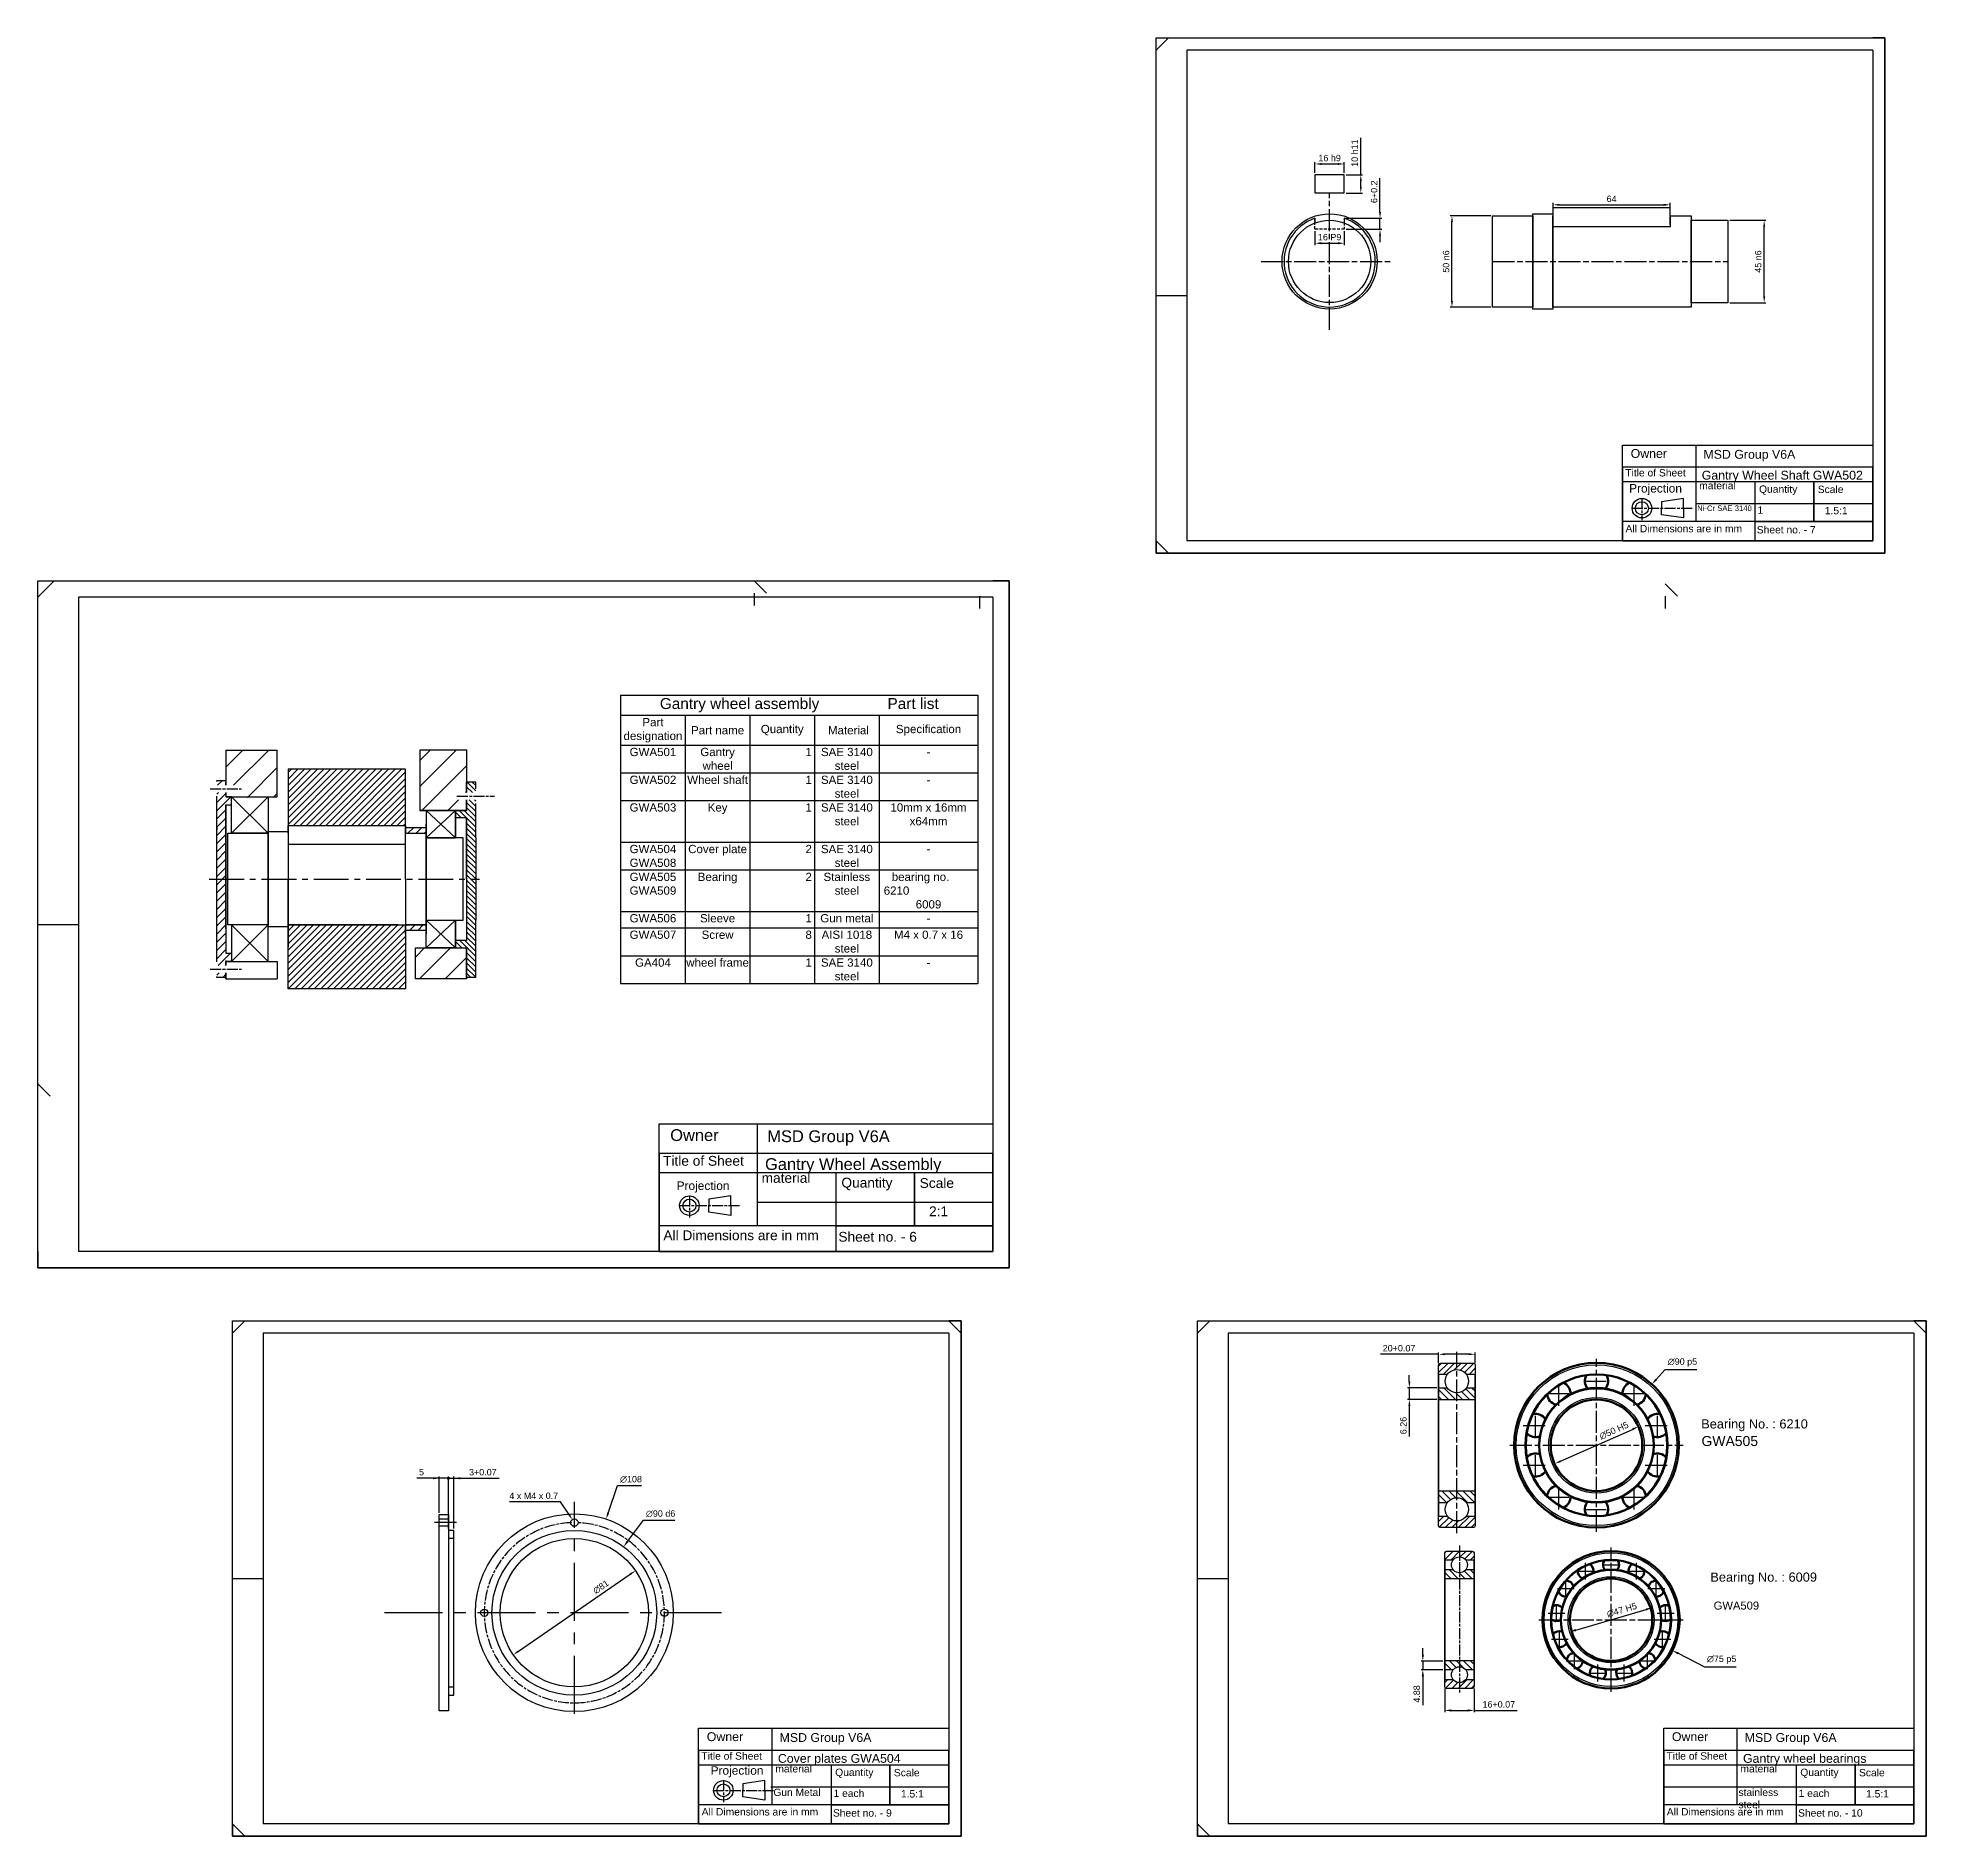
# Model space of a CAD drawing. Header units: millimetres. Extents: x -15074 to 21675, y -7568 to 6574.
# Drawn here: x -14800 to -13769, y -1305 to -323 of the extents above; entities that cross this region are included whole.
import ezdxf

# ---------------------------------------------------------------- set-up
doc = ezdxf.new("R2010")
doc.units = ezdxf.units.MM
for name, pattern in [('AM_ISO08W050', [18, 12, -1.5, 3, -1.5]), ('AM_ISO08W050x2', [9, 6, -0.75, 1.5, -0.75]), ('Amconstr', [9999, 9999, 0]), ('CENTER', [50.8, 31.75, -6.35, 6.35, -6.35]), ('CENTER2', [28.575, 19.05, -3.175, 3.175, -3.175]), ('HIDDEN', [9.525, 6.35, -3.175])]:
    doc.linetypes.add(name, pattern=pattern)
for name, color, linetype, lineweight in [('AM_0', 7, 'Continuous', 50), ('AM_4', 92, 'Continuous', 25), ('AM_5', 250, 'Continuous', 25), ('AM_7', 142, 'AM_ISO08W050', 25), ('AM_8', 1, 'Continuous', 25), ('AM_CL', 1, 'Amconstr', 25)]:
    doc.layers.add(name, color=color, linetype=linetype, lineweight=lineweight)
doc.styles.get("Standard").update_dxf_attribs({"font": 'arial.ttf'})
doc.linetypes.add('Amzigzag', pattern='A,0.0001,[136,genltshp.shx,S=0.04,R=0,X=0,Y=0],-11', length=11.0001)
doc.dimstyles.new('AM_ISO$0', dxfattribs={"dimtxt": 3.5, "dimasz": 3.5, "dimexe": 1, "dimexo": 1, "dimgap": 1.5, "dimtad": 1, "dimdsep": 46, "dimtxsty": 'Standard', "dimcen": 0, "dimclrd": 256, "dimclre": 256, "dimclrt": 250, "dimadec": 0, "dimazin": 2, "dimtp": 0.1, "dimtm": 0.1, "dimtfac": 0.71, "dimtdec": 3, "dimtmove": 0, "dimatfit": 3, "dimfxl": 1, "dimlwd": -1, "dimlwe": -1, "dimarcsym": 1})
doc.dimstyles.new('AM_ISO$3', dxfattribs={"dimtxt": 3.5, "dimasz": 3.5, "dimexe": 1, "dimexo": 1, "dimgap": 1.5, "dimtad": 1, "dimtoh": 1, "dimdsep": 46, "dimtxsty": 'Standard', "dimcen": 0, "dimclrd": 256, "dimclre": 256, "dimclrt": 250, "dimadec": 0, "dimazin": 2, "dimtp": 0.1, "dimtm": 0.1, "dimtfac": 0.71, "dimtdec": 3, "dimtofl": 0, "dimtmove": 0, "dimatfit": 0, "dimfxl": 1, "dimlwd": -1, "dimlwe": -1, "dimarcsym": 1})
pattern_1 = [(45, (-17897.0433, -2511.9962), (-2.245064, 2.245064), [])]
pattern_2 = [(135, (-339343.6104, -105323.9354), (-1.414213562, -1.414213562), [])]
pattern_3 = [(135, (-13901.5968, -1091.7732), (-1.90919, -1.90919), [])]
pattern_4 = [(45, (-13901.5968, -1091.7732), (-1.767767, 1.767767), [])]
pattern_5 = [(45, (-13940.9116, -1187.0703), (-1.76777, 1.76777), [])]
pattern_6 = [(135, (-13940.9116, -1187.0703), (-1.90919, -1.90919), [])]

msp = doc.modelspace()

# ---------------------------------------------------------------- texts
at = {"attachment_point": 1}
for s, width, gutter_width, heights, insert, char_height in [(' Owner', 33.91382, 10.05, [0], (-13932.064, -547.719), 4.824), ('MSD Group V6A', 75.53534, 10.05, [0], (-13890.442, -548.181), 4.824), ('Title of Sheet', 36.68859, 10.05, [0], (-13933.143, -558.655), 4.02), ('Projection', 42.55316, 23.227, [0], (-13931.033, -566.832), 4.6453), ('material', 30.44321, 10.05, [0], (-13892.754, -565.64), 4.02), ('Gantry Wheel Shaft GWA502', 102.00488, 10.05, [0], (-13891.367, -559.579), 4.824), ('Quantity', 26.9769, 10.05, [0], (-13860.074, -567.588), 4.02), ('Scale', 27.74767, 10.05, [0], (-13828.01, -567.742), 4.02), ('Ni-Cr SAE 3140', 41.82106, 12.5, [0], (-13893.843, -578.527), 3), ('1', 27.77444, 12.5, [0], (-13860.952, -579.049), 4), ('\\pxi-3,l4,t4;1.5:1', 27.43458, 10.05, [0], (-13828.184, -579.326), 4.02), ('All Dimensions are in mm', 77.61674, 10.05, [0], (-13932.989, -589.152), 4.02), ('Sheet no. - 7', 58.42427, 10.05, [1.456], (-13861.307, -589.768), 4.02), (' Owner', 45.21843, 13.4, [0], (-14457.252, -919.182), 6.432), ('MSD Group V6A', 100.71378, 13.4, [0], (-14401.757, -919.798), 6.432), ('Title of Sheet', 48.91812, 13.4, [0], (-14458.691, -933.762), 5.36), ('Gantry Wheel Assembly', 136.0065, 13.4, [0], (-14402.99, -934.995), 6.432), ('Projection', 42.55316, 23.227, [0], (-14451.265, -947.701), 4.6453), ('material', 40.59095, 13.4, [0], (-14404.84, -943.076), 5.36), ('Quantity', 35.96921, 13.4, [0], (-14361.266, -945.674), 5.36), ('Scale', 36.9969, 13.4, [0], (-14318.514, -945.879), 5.36), ('\\pxi-3,l4,t4;2:1', 36.57944, 13.4, [0], (-14318.746, -961.325), 5.36), ('All Dimensions are in mm', 103.48899, 13.4, [0], (-14458.486, -974.425), 5.36), ('Sheet no. - 6', 77.89902, 13.4, [1.941], (-14362.91, -975.246), 5.36), ('Bearing No. : 6210', 58.8531, 12.5, [0], (-13891.657, -1077.607), 5), ('GWA505', 130.72464, 27.284, [0], (-13891.512, -1086.747), 5.4568), ('Bearing No. : 6009', 60.47542, 12.5, [0], (-13886.672, -1161.277), 5), ('GWA509', 63.88495, 21.892, [0], (-13884.848, -1177.14), 4.3783), (' Owner', 33.91382, 10.05, [0], (-14436.658, -1248.516), 4.824), ('MSD Group V6A', 75.53534, 10.05, [0], (-14395.036, -1248.978), 4.824), (' Owner', 33.91382, 10.05, [0], (-13909.527, -1248.516), 4.824), ('MSD Group V6A', 75.53534, 10.05, [0], (-13867.906, -1248.978), 4.824), ('Title of Sheet', 36.68859, 10.05, [0], (-14437.737, -1259.452), 4.02), ('Projection', 42.55316, 23.227, [0], (-14432.697, -1267.053), 4.6453), ('material', 30.44321, 10.05, [0], (-14397.349, -1266.438), 4.02), ('Cover plates GWA504', 102.00488, 10.05, [0], (-14395.961, -1260.376), 4.824), ('Quantity', 26.9769, 10.05, [0], (-14364.668, -1268.386), 4.02), ('Scale', 27.74767, 10.05, [0], (-14332.604, -1268.54), 4.02), ('Title of Sheet', 36.68859, 10.05, [0], (-13910.606, -1259.452), 4.02), ('material', 30.44321, 10.05, [0], (-13870.218, -1266.438), 4.02), ('Gantry wheel bearings', 102.00488, 10.05, [0], (-13868.831, -1260.376), 4.824), ('Quantity', 26.9769, 10.05, [0], (-13837.538, -1268.386), 4.02), ('Scale', 27.74767, 10.05, [0], (-13805.474, -1268.54), 4.02), ('Gun Metal', 30.07162, 12.5, [0], (-14398.437, -1279.325), 4), ('1 each', 27.77444, 12.5, [0], (-14365.546, -1279.847), 4), ('\\pxi-3,l4,t4;1.5:1', 27.43458, 10.05, [0], (-14332.778, -1280.124), 4.02), ('stainless steel', 32.89083, 12.5, [0], (-13871.306, -1279.325), 4), ('1 each', 27.77444, 12.5, [0], (-13838.416, -1279.847), 4), ('\\pxi-3,l4,t4;1.5:1', 27.43458, 10.05, [0], (-13805.648, -1280.124), 4.02), ('All Dimensions are in mm', 77.61674, 10.05, [0], (-14437.583, -1289.949), 4.02), ('Sheet no. - 9', 58.42427, 10.05, [1.456], (-14365.901, -1290.565), 4.02), ('All Dimensions are in mm', 77.61674, 10.05, [0], (-13910.452, -1289.949), 4.02), ('Sheet no. - 10', 58.42427, 10.05, [1.456], (-13838.771, -1290.565), 4.02)]:
    msp.add_mtext_dynamic_manual_height_columns(s, width=width, gutter_width=gutter_width, heights=heights, dxfattribs=dict(at, insert=insert, char_height=char_height))

# ---------------------------------------------------------------- blocks, each defined once
blk = doc.blocks.new('*U74')
at = {"color": 0, "linetype": 'CENTER2', "transparency": 16777216}
blk.add_line((-112.9, 0), (34.8, 0), dxfattribs=at)
blk = doc.blocks.new('*U75')
at = {"color": 0, "linetype": 'CENTER', "transparency": 16777216}
blk.add_line((5.7, 0), (-180.4, 0), dxfattribs=at)
blk = doc.blocks.new('*D164')
at = {"layer": 'AM_5', "linetype": 'ByBlock', "transparency": 16777216}
for p, q in [((-14488.6, -1128.8), (-14483.5, -1113.8)), ((-14483.5, -1113.8), (-14470.5, -1113.8))]:
    blk.add_line(p, q, dxfattribs=at)
at = {"layer": 'AM_5', "transparency": 16777216}
blk.add_solid([(-14489.2, -1128.6), (-14488.1, -1129), (-14489.8, -1132.1)], dxfattribs=at)
at = {"layer": 'Defpoints', "color": 0, "transparency": 16777216}
for p in [(-14489.8, -1132.1), (-14524.5, -1234.4)]:
    blk.add_point(p, dxfattribs=at)
at = {"layer": 'AM_5', "color": 250, "transparency": 16777216, "insert": (-14476.2, -1110.4), "char_height": 3.5, "attachment_point": 5}
blk.add_mtext('∅108', dxfattribs=at)
blk = doc.blocks.new('*D165')
at = {"layer": 'AM_5', "linetype": 'ByBlock', "transparency": 16777216}
for p, q in [((-14478.1, -1144.4), (-14469.3, -1132.6)), ((-14469.3, -1132.6), (-14452.2, -1132.6))]:
    blk.add_line(p, q, dxfattribs=at)
at = {"layer": 'AM_5', "transparency": 16777216}
blk.add_solid([(-14478.6, -1144), (-14477.7, -1144.7), (-14480.2, -1147.2)], dxfattribs=at)
at = {"layer": 'Defpoints', "color": 0, "transparency": 16777216}
for p in [(-14480.2, -1147.2), (-14534, -1219.3)]:
    blk.add_point(p, dxfattribs=at)
at = {"layer": 'AM_5', "color": 250, "transparency": 16777216, "insert": (-14460, -1129.2), "char_height": 3.5, "attachment_point": 5}
blk.add_mtext('∅90{}{\\C250; d6}', dxfattribs=at)
blk = doc.blocks.new('*D166')
at = {"layer": 'AM_5', "linetype": 'ByBlock', "transparency": 16777216}
blk.add_line((-14537.6, -1204.2), (-14476.7, -1162.2), dxfattribs=at)
at = {"layer": 'AM_5', "transparency": 16777216}
for points in [[(-14477, -1161.8), (-14476.3, -1162.7), (-14473.8, -1160.3)], [(-14537.9, -1203.8), (-14537.3, -1204.7), (-14540.5, -1206.2)]]:
    blk.add_solid(points, dxfattribs=at)
at = {"layer": 'Defpoints', "color": 0, "transparency": 16777216}
for p in [(-14473.8, -1160.3), (-14540.5, -1206.2)]:
    blk.add_point(p, dxfattribs=at)
at = {"layer": 'AM_5', "color": 250, "transparency": 16777216, "insert": (-14492.6, -1169.2), "char_height": 3.5, "attachment_point": 5, "rotation": 34.5835}
blk.add_mtext('∅81', dxfattribs=at)
blk = doc.blocks.new('*D167')
at = {"layer": 'AM_5', "linetype": 'ByBlock', "transparency": 16777216}
for p, q in [((-14514.7, -1122.7), (-14542.5, -1122.7)), ((-14510.2, -1129.5), (-14514.7, -1122.7))]:
    blk.add_line(p, q, dxfattribs=at)
at = {"layer": 'AM_5', "transparency": 16777216}
blk.add_solid([(-14509.7, -1129.1), (-14510.6, -1129.8), (-14508.2, -1132.4)], dxfattribs=at)
at = {"layer": 'Defpoints', "color": 0, "transparency": 16777216}
for p in [(-14508.2, -1132.4), (-14506, -1135.7)]:
    blk.add_point(p, dxfattribs=at)
at = {"layer": 'AM_5', "color": 250, "transparency": 16777216, "insert": (-14529.3, -1119.4), "char_height": 3.5, "attachment_point": 5}
blk.add_mtext('4 x M4 x 0.7', dxfattribs=at)
blk = doc.blocks.new('GENDOT')
blk.add_line((0, 0), (-1, 0))
at = {"const_width": 0.25}
blk.add_lwpolyline([(-0.125, 0, 1), (0.125, 0, 1)], format="xyb", close=True, dxfattribs=at)
blk = doc.blocks.new('*D168')
at = {"layer": 'AM_5', "linetype": 'ByBlock', "transparency": 16777216}
for p, q in [((-14579.4, -1109.8), (-14582.9, -1109.8)), ((-14575.9, -1137.2), (-14575.9, -1108.8)), ((-14575.9, -1109.8), (-14572.9, -1109.8)), ((-14572.9, -1137.2), (-14572.9, -1108.8)), ((-14569.4, -1109.8), (-14548.2, -1109.8))]:
    blk.add_line(p, q, dxfattribs=at)
at = {"layer": 'AM_5', "transparency": 16777216}
blk.add_solid([(-14569.4, -1109.2), (-14569.4, -1110.4), (-14572.9, -1109.8)], dxfattribs=at)
at = {"layer": 'Defpoints', "color": 0, "transparency": 16777216}
for p in [(-14572.9, -1109.8), (-14575.9, -1138.2), (-14572.9, -1138.2)]:
    blk.add_point(p, dxfattribs=at)
at = {"layer": 'AM_5', "transparency": 16777216, "xscale": 3.5, "yscale": 3.5, "zscale": 3.5}
blk.add_blockref('GENDOT', (-14575.9, -1109.8), dxfattribs=at)
at = {"layer": 'AM_5', "color": 250, "transparency": 16777216, "insert": (-14557.1, -1106.5), "char_height": 3.5, "attachment_point": 5}
blk.add_mtext('3+0.07', dxfattribs=at)
blk = doc.blocks.new('*D169')
at = {"layer": 'AM_5', "linetype": 'ByBlock', "transparency": 16777216}
for p, q in [((-14584.4, -1109.8), (-14593.2, -1109.8)), ((-14580.9, -1128.6), (-14580.9, -1108.8)), ((-14575.9, -1109.8), (-14580.9, -1109.8)), ((-14575.9, -1137.2), (-14575.9, -1108.8)), ((-14572.4, -1109.8), (-14568.9, -1109.8))]:
    blk.add_line(p, q, dxfattribs=at)
at = {"layer": 'AM_5', "transparency": 16777216}
blk.add_solid([(-14584.4, -1109.2), (-14584.4, -1110.4), (-14580.9, -1109.8)], dxfattribs=at)
at = {"layer": 'Defpoints', "color": 0, "transparency": 16777216}
for p in [(-14580.9, -1109.8), (-14580.9, -1129.6), (-14575.9, -1138.2)]:
    blk.add_point(p, dxfattribs=at)
at = {"layer": 'AM_5', "transparency": 16777216, "xscale": 3.5, "yscale": 3.5, "zscale": 3.5, "rotation": 180}
blk.add_blockref('GENDOT', (-14575.9, -1109.8), dxfattribs=at)
at = {"layer": 'AM_5', "color": 250, "transparency": 16777216, "insert": (-14590.6, -1106.5), "char_height": 3.5, "attachment_point": 5}
blk.add_mtext('5', dxfattribs=at)
blk = doc.blocks.new('*T273')
at = {"color": 0, "linetype": 'ByBlock', "lineweight": -2, "transparency": 16777216}
for p, q in [((0, 0), (195.2, 0)), ((0, 0), (0, -157.5)), ((195.2, 0), (195.2, -157.5)), ((0, -11), (195.2, -11)), ((35.3, -11), (35.3, -157.5)), ((70.6, -11), (70.6, -157.5)), ((106, -11), (106, -157.5)), ((141.3, -11), (141.3, -157.5)), ((0, -27.3), (195.2, -27.3)), ((0, -42.5), (195.2, -42.5)), ((0, -57.6), (195.2, -57.6)), ((0, -80.3), (195.2, -80.3)), ((0, -95.5), (195.2, -95.5)), ((0, -118.1), (195.2, -118.1)), ((0, -127.1), (195.2, -127.1)), ((0, -142.3), (195.2, -142.3)), ((0, -157.5), (195.2, -157.5))]:
    blk.add_line(p, q, dxfattribs=at)
at = {"color": 0, "transparency": 16777216}
for s, insert, char_height, width, attachment_point in [('Gantry wheel assembly                Part list    ', (97.6, -5.5), 6, 192.188, 5), ('Part designation', (17.7, -19.2), 4.5, 32.322, 5), ('Part name', (53, -19.2), 4.5, 32.322, 5), ('Quantity', (88.3, -19.2), 4.5, 32.322, 5), (' Material', (123.6, -19.2), 4.5, 32.322, 5), ('Specification', (168.2, -19.2), 4.5, 50.898, 5), ('GWA501', (17.7, -28.8), 4.5, 32.322, 2), ('Gantry wheel', (53, -28.8), 4.5, 32.322, 2), ('1', (104.5, -28.8), 4.5, 32.322, 3), ('SAE 3140 steel', (123.6, -28.8), 4.5, 32.322, 2), ('-', (168.2, -28.8), 4.5, 50.898, 2), ('GWA502', (17.7, -44), 4.5, 32.322, 2), ('Wheel shaft', (53, -44), 4.5, 32.322, 2), ('1', (104.5, -44), 4.5, 32.322, 3), ('SAE 3140 steel', (123.6, -44), 4.5, 32.322, 2), ('-', (168.2, -44), 4.5, 50.898, 2), ('GWA503', (17.7, -59.1), 4.5, 32.322, 2), ('Key', (53, -59.1), 4.5, 32.322, 2), ('1', (104.5, -59.1), 4.5, 32.322, 3), ('SAE 3140 steel', (123.6, -59.1), 4.5, 32.322, 2), ('10mm x 16mm x64mm', (168.2, -59.1), 4.5, 50.898, 2), ('GWA504 GWA508', (17.7, -81.8), 4.5, 32.322, 2), ('Cover plate', (53, -81.8), 4.5, 32.322, 2), ('2', (104.5, -81.8), 4.5, 32.322, 3), ('SAE 3140 steel', (123.6, -81.8), 4.5, 32.322, 2), ('-', (168.2, -81.8), 4.5, 50.898, 2), ('GWA505 GWA509', (17.7, -97), 4.5, 32.322, 2), ('Bearing', (53, -97), 4.5, 32.322, 2), ('2', (104.5, -97), 4.5, 32.322, 3), ('Stainless steel', (123.6, -97), 4.5, 32.322, 2), ('bearing no.      6210                                            6009', (168.2, -97), 4.5, 50.898, 2), ('GWA506', (17.7, -119.6), 4.5, 32.322, 2), ('Sleeve', (53, -119.6), 4.5, 32.322, 2), ('1', (104.5, -119.6), 4.5, 32.322, 3), ('Gun metal', (123.6, -119.6), 4.5, 32.322, 2), ('-', (168.2, -119.6), 4.5, 50.898, 2), ('GWA507', (17.7, -128.6), 4.5, 32.322, 2), ('Screw ', (53, -128.6), 4.5, 32.322, 2), ('8', (104.5, -128.6), 4.5, 32.322, 3), ('AISI 1018 steel', (123.6, -128.6), 4.5, 32.322, 2), ('M4 x 0.7 x 16', (168.2, -128.6), 4.5, 50.898, 2), ('GA404', (17.7, -143.8), 4.5, 32.322, 2), ('wheel frame', (53, -143.8), 4.5, 32.322, 2), ('1', (104.5, -143.8), 4.5, 32.322, 3), ('SAE 3140 steel', (123.6, -143.8), 4.5, 32.322, 2), ('-', (168.2, -143.8), 4.5, 50.898, 2)]:
    blk.add_mtext(s, dxfattribs=dict(at, insert=insert, char_height=char_height, width=width, attachment_point=attachment_point))
blk = doc.blocks.new('1_SKF_6210_PART3_1_0_in_SKF_6210_2')
at = {"layer": 'AM_0'}
for start, end in [(355.5393, 67.2256), (184.7744, 256.4607)]:
    blk.add_arc((-20.6, 28.3), 6.35, start, end, dxfattribs=at)
at = {"layer": 'AM_7'}
for p, q in [((-20.6, 21.6), (-20.6, 35)), ((-27.2, 28.3), (-13.9, 28.3))]:
    blk.add_line(p, q, dxfattribs=at)
blk = doc.blocks.new('2_SKF_6210_PART3_2_0_in_SKF_6210_2')
at = {"layer": 'AM_0'}
for start, end in [(31.5393, 103.2256), (220.7744, 292.4607)]:
    blk.add_arc((-33.3, 10.8), 6.35, start, end, dxfattribs=at)
at = {"layer": 'AM_7'}
for p, q in [((-40, 10.8), (-26.6, 10.8)), ((-33.3, 4.1), (-33.3, 17.5))]:
    blk.add_line(p, q, dxfattribs=at)
blk = doc.blocks.new('3_SKF_6210_PART3_3_0_in_SKF_6210_2')
at = {"layer": 'AM_0'}
for start, end in [(67.5393, 139.2256), (256.7744, 328.4607)]:
    blk.add_arc((-33.3, -10.8), 6.35, start, end, dxfattribs=at)
at = {"layer": 'AM_7'}
for p, q in [((-33.3, -17.5), (-33.3, -4.1)), ((-40, -10.8), (-26.6, -10.8))]:
    blk.add_line(p, q, dxfattribs=at)
blk = doc.blocks.new('4_SKF_6210_PART3_4_0_in_SKF_6210_2')
at = {"layer": 'AM_0'}
for start, end in [(103.5393, 175.2256), (292.7744, 4.4607)]:
    blk.add_arc((-20.6, -28.3), 6.35, start, end, dxfattribs=at)
at = {"layer": 'AM_7'}
for p, q in [((-27.2, -28.3), (-13.9, -28.3)), ((-20.6, -35), (-20.6, -21.6))]:
    blk.add_line(p, q, dxfattribs=at)
blk = doc.blocks.new('5_SKF_6210_PART3_5_0_in_SKF_6210_2')
at = {"layer": 'AM_0'}
for start, end in [(139.5393466, 211.2256397), (328.7743603, 40.4606534)]:
    blk.add_arc((0, -35), 6.35, start, end, dxfattribs=at)
at = {"layer": 'AM_7'}
blk.add_line((-6.6675, -35), (6.6675, -35), dxfattribs=at)
blk = doc.blocks.new('6_SKF_6210_PART3_6_0_in_SKF_6210_2')
at = {"layer": 'AM_0'}
for start, end in [(175.5393, 247.2256), (4.7744, 76.4607)]:
    blk.add_arc((20.6, -28.3), 6.35, start, end, dxfattribs=at)
at = {"layer": 'AM_7'}
for p, q in [((13.9, -28.3), (27.2, -28.3)), ((20.6, -35), (20.6, -21.6))]:
    blk.add_line(p, q, dxfattribs=at)
blk = doc.blocks.new('7_SKF_6210_PART3_7_0_in_SKF_6210_2')
at = {"layer": 'AM_0'}
for start, end in [(40.7744, 112.4607), (211.5393, 283.2256)]:
    blk.add_arc((33.3, -10.8), 6.35, start, end, dxfattribs=at)
at = {"layer": 'AM_7'}
for p, q in [((33.3, -17.5), (33.3, -4.1)), ((26.6, -10.8), (40, -10.8))]:
    blk.add_line(p, q, dxfattribs=at)
blk = doc.blocks.new('8_SKF_6210_PART3_8_0_in_SKF_6210_2')
at = {"layer": 'AM_0'}
for start, end in [(76.7744, 148.4607), (247.5393, 319.2256)]:
    blk.add_arc((33.3, 10.8), 6.35, start, end, dxfattribs=at)
at = {"layer": 'AM_7'}
for p, q in [((26.6, 10.8), (40, 10.8)), ((33.3, 4.1), (33.3, 17.5))]:
    blk.add_line(p, q, dxfattribs=at)
blk = doc.blocks.new('9_SKF_6210_PART3_9_0_in_SKF_6210_2')
at = {"layer": 'AM_0'}
for start, end in [(112.7744, 184.4607), (283.5393, 355.2256)]:
    blk.add_arc((20.6, 28.3), 6.35, start, end, dxfattribs=at)
at = {"layer": 'AM_7'}
for p, q in [((20.6, 21.6), (20.6, 35)), ((13.9, 28.3), (27.2, 28.3))]:
    blk.add_line(p, q, dxfattribs=at)
blk = doc.blocks.new('10_SKF_6210_PART3_10_0_in_SKF_6210_2')
at = {"layer": 'AM_0'}
for start, end in [(148.7743603, 220.4606534), (319.5393466, 31.2256397)]:
    blk.add_arc((0, 35), 6.35, start, end, dxfattribs=at)
at = {"layer": 'AM_7'}
blk.add_line((-6.6675, 35), (6.6675, 35), dxfattribs=at)
blk = doc.blocks.new('11_SKF_6210_PART2_0_in_SKF_6210_2')
at = {"layer": 'AM_0'}
for radius in [45, 38.67]:
    blk.add_circle((0, 0), radius, dxfattribs=at)
at = {"layer": 'AM_4'}
for radius in [43.9, 39.04]:
    blk.add_circle((0, 0), radius, dxfattribs=at)
at = {"layer": 'AM_7'}
for p, q in [((0, -47.25), (0, 47.25)), ((-47.25, 0), (47.25, 0))]:
    blk.add_line(p, q, dxfattribs=at)
blk = doc.blocks.new('12_SKF_6210_PART1_0_in_SKF_6210_2')
at = {"layer": 'AM_0'}
for radius in [31.3, 25]:
    blk.add_circle((0, 0), radius, dxfattribs=at)
at = {"layer": 'AM_4'}
for radius in [30.9, 26.1]:
    blk.add_circle((0, 0), radius, dxfattribs=at)
blk = doc.blocks.new('1_SKF_6009_PART3_1_0_in_SKF_6009_2')
at = {"layer": 'AM_0'}
for start, end in [(173.9916, 248.065), (347.3196, 61.393)]:
    blk.add_arc((-13.9, 26.6), 4.37, start, end, dxfattribs=at)
at = {"layer": 'AM_7'}
for p, q in [((-13.9, 22), (-13.9, 31.1)), ((-18.5, 26.6), (-9.4, 26.6))]:
    blk.add_line(p, q, dxfattribs=at)
blk = doc.blocks.new('2_SKF_6009_PART3_2_0_in_SKF_6009_2')
at = {"layer": 'AM_0'}
for start, end in [(15.0119, 89.0853), (201.6839, 275.7573)]:
    blk.add_arc((-24.7, 17), 4.37, start, end, dxfattribs=at)
at = {"layer": 'AM_7'}
for p, q in [((-24.7, 12.5), (-24.7, 21.6)), ((-29.3, 17), (-20.1, 17))]:
    blk.add_line(p, q, dxfattribs=at)
blk = doc.blocks.new('3_SKF_6009_PART3_3_0_in_SKF_6009_2')
at = {"layer": 'AM_0'}
for start, end in [(229.3762, 303.4496), (42.7042, 116.7776)]:
    blk.add_arc((-29.8, 3.6), 4.37, start, end, dxfattribs=at)
at = {"layer": 'AM_7'}
for p, q in [((-34.4, 3.6), (-25.2, 3.6)), ((-29.8, -1), (-29.8, 8.2))]:
    blk.add_line(p, q, dxfattribs=at)
blk = doc.blocks.new('4_SKF_6009_PART3_4_0_in_SKF_6009_2')
at = {"layer": 'AM_0'}
for start, end in [(70.3965, 144.4699), (257.0685, 331.1419)]:
    blk.add_arc((-28.1, -10.6), 4.37, start, end, dxfattribs=at)
at = {"layer": 'AM_7'}
for p, q in [((-28.1, -15.2), (-28.1, -6.1)), ((-32.6, -10.6), (-23.5, -10.6))]:
    blk.add_line(p, q, dxfattribs=at)
blk = doc.blocks.new('5_SKF_6009_PART3_5_0_in_SKF_6009_2')
at = {"layer": 'AM_0'}
for start, end in [(98.0888, 172.1622), (284.7608, 358.8342)]:
    blk.add_arc((-19.9, -22.5), 4.37, start, end, dxfattribs=at)
at = {"layer": 'AM_7'}
for p, q in [((-19.9, -27), (-19.9, -17.9)), ((-24.5, -22.5), (-15.3, -22.5))]:
    blk.add_line(p, q, dxfattribs=at)
blk = doc.blocks.new('6_SKF_6009_PART3_6_0_in_SKF_6009_2')
at = {"layer": 'AM_0'}
for start, end in [(125.7812, 199.8545), (312.4532, 26.5265)]:
    blk.add_arc((-7.2, -29.1), 4.37, start, end, dxfattribs=at)
at = {"layer": 'AM_7'}
for p, q in [((-11.8, -29.1), (-2.6, -29.1)), ((-7.2, -33.7), (-7.2, -24.5))]:
    blk.add_line(p, q, dxfattribs=at)
blk = doc.blocks.new('7_SKF_6009_PART3_7_0_in_SKF_6009_2')
at = {"layer": 'AM_0'}
for start, end in [(153.4735, 227.5468), (340.1455, 54.2188)]:
    blk.add_arc((7.2, -29.1), 4.37, start, end, dxfattribs=at)
at = {"layer": 'AM_7'}
for p, q in [((2.6, -29.1), (11.8, -29.1)), ((7.2, -33.7), (7.2, -24.5))]:
    blk.add_line(p, q, dxfattribs=at)
blk = doc.blocks.new('8_SKF_6009_PART3_8_0_in_SKF_6009_2')
at = {"layer": 'AM_0'}
for start, end in [(7.8378, 81.9112), (181.1658, 255.2392)]:
    blk.add_arc((19.9, -22.5), 4.37, start, end, dxfattribs=at)
at = {"layer": 'AM_7'}
for p, q in [((19.9, -27), (19.9, -17.9)), ((15.3, -22.5), (24.5, -22.5))]:
    blk.add_line(p, q, dxfattribs=at)
blk = doc.blocks.new('9_SKF_6009_PART3_9_0_in_SKF_6009_2')
at = {"layer": 'AM_0'}
for start, end in [(35.5301, 109.6035), (208.8581, 282.9315)]:
    blk.add_arc((28.1, -10.6), 4.37, start, end, dxfattribs=at)
at = {"layer": 'AM_7'}
for p, q in [((28.1, -15.2), (28.1, -6.1)), ((23.5, -10.6), (32.6, -10.6))]:
    blk.add_line(p, q, dxfattribs=at)
blk = doc.blocks.new('10_SKF_6009_PART3_10_0_in_SKF_6009_2')
at = {"layer": 'AM_0'}
for start, end in [(63.2224, 137.2958), (236.5504, 310.6238)]:
    blk.add_arc((29.8, 3.6), 4.37, start, end, dxfattribs=at)
at = {"layer": 'AM_7'}
for p, q in [((25.2, 3.6), (34.4, 3.6)), ((29.8, -1), (29.8, 8.2))]:
    blk.add_line(p, q, dxfattribs=at)
blk = doc.blocks.new('11_SKF_6009_PART3_11_0_in_SKF_6009_2')
at = {"layer": 'AM_0'}
for start, end in [(90.9147, 164.9881), (264.2427, 338.3161)]:
    blk.add_arc((24.7, 17), 4.37, start, end, dxfattribs=at)
at = {"layer": 'AM_7'}
for p, q in [((24.7, 12.5), (24.7, 21.6)), ((20.1, 17), (29.3, 17))]:
    blk.add_line(p, q, dxfattribs=at)
blk = doc.blocks.new('12_SKF_6009_PART3_12_0_in_SKF_6009_2')
at = {"layer": 'AM_0'}
for start, end in [(118.607, 192.6804), (291.935, 6.0084)]:
    blk.add_arc((13.9, 26.6), 4.37, start, end, dxfattribs=at)
at = {"layer": 'AM_7'}
for p, q in [((13.9, 22), (13.9, 31.1)), ((9.4, 26.6), (18.5, 26.6))]:
    blk.add_line(p, q, dxfattribs=at)
blk = doc.blocks.new('13_SKF_6009_PART3_13_0_in_SKF_6009_2')
at = {"layer": 'AM_0'}
for start, end in [(146.299307478, 220.372694587), (319.627305413, 33.700692522)]:
    blk.add_arc((0, 30), 4.3655, start, end, dxfattribs=at)
at = {"layer": 'AM_7'}
blk.add_line((-4.583775, 30), (4.583775, 30), dxfattribs=at)
blk = doc.blocks.new('14_SKF_6009_PART2_0_in_SKF_6009_2')
at = {"layer": 'AM_0'}
for radius in [37.5, 32.625]:
    blk.add_circle((0, 0), radius, dxfattribs=at)
at = {"layer": 'AM_4'}
for radius in [36.5, 32.958]:
    blk.add_circle((0, 0), radius, dxfattribs=at)
at = {"layer": 'AM_7'}
for p, q in [((0, -39.375), (0, 39.375)), ((-39.375, 0), (39.375, 0))]:
    blk.add_line(p, q, dxfattribs=at)
blk = doc.blocks.new('15_SKF_6009_PART1_0_in_SKF_6009_2')
at = {"layer": 'AM_0'}
for radius in [27.4, 22.5]:
    blk.add_circle((0, 0), radius, dxfattribs=at)
at = {"layer": 'AM_4'}
for radius in [27, 23.5]:
    blk.add_circle((0, 0), radius, dxfattribs=at)
blk = doc.blocks.new('*D153')
at = {"layer": 'AM_5', "linetype": 'ByBlock', "transparency": 16777216}
for p, q in [((-13876.1, -422.8), (-13856.3, -422.8)), ((-13857.3, -464.3), (-13857.3, -426.3)), ((-13876.1, -467.8), (-13856.3, -467.8))]:
    blk.add_line(p, q, dxfattribs=at)
at = {"layer": 'AM_5', "transparency": 16777216}
for points in [[(-13857.8, -426.3), (-13856.7, -426.3), (-13857.3, -422.8)], [(-13857.8, -464.3), (-13856.7, -464.3), (-13857.3, -467.8)]]:
    blk.add_solid(points, dxfattribs=at)
at = {"layer": 'Defpoints', "color": 0, "transparency": 16777216}
for p in [(-13877.1, -422.8), (-13857.3, -422.8), (-13877.1, -467.8)]:
    blk.add_point(p, dxfattribs=at)
at = {"layer": 'AM_5', "color": 250, "transparency": 16777216, "insert": (-13860.5, -445.3), "char_height": 3.5, "attachment_point": 5, "rotation": 90}
blk.add_mtext('45{}{\\C250; n6}', dxfattribs=at)
blk = doc.blocks.new('*D154')
at = {"layer": 'AM_5', "linetype": 'ByBlock', "transparency": 16777216}
for p, q in [((-14006.6, -420.3), (-14028.8, -420.3)), ((-14027.8, -466.8), (-14027.8, -423.8)), ((-14006.6, -470.3), (-14028.8, -470.3))]:
    blk.add_line(p, q, dxfattribs=at)
at = {"layer": 'AM_5', "transparency": 16777216}
for points in [[(-14028.3, -423.8), (-14027.2, -423.8), (-14027.8, -420.3)], [(-14028.3, -466.8), (-14027.2, -466.8), (-14027.8, -470.3)]]:
    blk.add_solid(points, dxfattribs=at)
at = {"layer": 'Defpoints', "color": 0, "transparency": 16777216}
for p in [(-14027.8, -420.3), (-14005.6, -420.3), (-14005.6, -470.3)]:
    blk.add_point(p, dxfattribs=at)
at = {"layer": 'AM_5', "color": 250, "transparency": 16777216, "insert": (-14031, -445.3), "char_height": 3.5, "attachment_point": 5, "rotation": 90}
blk.add_mtext('50{}{\\C250; n6}', dxfattribs=at)
blk = doc.blocks.new('*D155')
at = {"layer": 'AM_5', "linetype": 'ByBlock', "transparency": 16777216}
for p, q in [((-14102.6, -396.9), (-14102.6, -391)), ((-14086.6, -396.9), (-14086.6, -391)), ((-14099.1, -392), (-14090.1, -392))]:
    blk.add_line(p, q, dxfattribs=at)
at = {"layer": 'AM_5', "transparency": 16777216}
for points in [[(-14099.1, -391.5), (-14099.1, -392.6), (-14102.6, -392)], [(-14090.1, -391.5), (-14090.1, -392.6), (-14086.6, -392)]]:
    blk.add_solid(points, dxfattribs=at)
at = {"layer": 'Defpoints', "color": 0, "transparency": 16777216}
for p in [(-14102.6, -397.9), (-14086.6, -392), (-14086.6, -397.9)]:
    blk.add_point(p, dxfattribs=at)
at = {"layer": 'AM_5', "color": 250, "transparency": 16777216, "insert": (-14094.6, -388.8), "char_height": 3.5, "attachment_point": 5}
blk.add_mtext('16{}{\\C250; h9}', dxfattribs=at)
blk = doc.blocks.new('*D156')
at = {"layer": 'AM_5', "linetype": 'ByBlock', "transparency": 16777216}
for p, q in [((-14077.6, -397.9), (-14077.6, -377.8)), ((-14085.6, -397.9), (-14076.6, -397.9)), ((-14077.6, -404.4), (-14077.6, -401.4)), ((-14085.6, -407.9), (-14076.6, -407.9))]:
    blk.add_line(p, q, dxfattribs=at)
at = {"layer": 'AM_5', "transparency": 16777216}
for points in [[(-14078.1, -401.4), (-14077, -401.4), (-14077.6, -397.9)], [(-14078.1, -404.4), (-14077, -404.4), (-14077.6, -407.9)]]:
    blk.add_solid(points, dxfattribs=at)
at = {"layer": 'Defpoints', "color": 0, "transparency": 16777216}
for p in [(-14086.6, -397.9), (-14077.6, -397.9), (-14086.6, -407.9)]:
    blk.add_point(p, dxfattribs=at)
at = {"layer": 'AM_5', "color": 250, "transparency": 16777216, "insert": (-14080.9, -386.1), "char_height": 3.5, "attachment_point": 5, "rotation": 90}
blk.add_mtext('10{}{\\C250; h11}', dxfattribs=at)
blk = doc.blocks.new('*D157')
at = {"layer": 'AM_5', "linetype": 'ByBlock', "transparency": 16777216}
for p, q in [((-14067.1, -418.2), (-14067.1, -399.7)), ((-14085.6, -421.7), (-14066.1, -421.7)), ((-14067.1, -427.7), (-14067.1, -421.7)), ((-14085.6, -427.7), (-14066.1, -427.7)), ((-14067.1, -431.2), (-14067.1, -434.7))]:
    blk.add_line(p, q, dxfattribs=at)
at = {"layer": 'AM_5', "transparency": 16777216}
for points in [[(-14067.6, -418.2), (-14066.5, -418.2), (-14067.1, -421.7)], [(-14067.6, -431.2), (-14066.5, -431.2), (-14067.1, -427.7)]]:
    blk.add_solid(points, dxfattribs=at)
at = {"layer": 'Defpoints', "color": 0, "transparency": 16777216}
for p in [(-14086.6, -421.7), (-14067.1, -421.7), (-14086.6, -427.7)]:
    blk.add_point(p, dxfattribs=at)
at = {"layer": 'AM_5', "color": 250, "transparency": 16777216, "insert": (-14070.3, -407.2), "char_height": 3.5, "attachment_point": 5, "rotation": 90}
blk.add_mtext('6+0.2', dxfattribs=at)
blk = doc.blocks.new('*D158')
at = {"layer": 'AM_5', "linetype": 'ByBlock', "transparency": 16777216}
for p, q in [((-14102.6, -428.7), (-14102.6, -436.3)), ((-14086.6, -428.7), (-14086.6, -436.3)), ((-14099.1, -435.3), (-14090.1, -435.3))]:
    blk.add_line(p, q, dxfattribs=at)
at = {"layer": 'AM_5', "transparency": 16777216}
for points in [[(-14099.1, -434.7), (-14099.1, -435.9), (-14102.6, -435.3)], [(-14090.1, -434.7), (-14090.1, -435.9), (-14086.6, -435.3)]]:
    blk.add_solid(points, dxfattribs=at)
at = {"layer": 'Defpoints', "color": 0, "transparency": 16777216}
for p in [(-14102.6, -427.7), (-14086.6, -427.7), (-14086.6, -435.3)]:
    blk.add_point(p, dxfattribs=at)
at = {"layer": 'AM_5', "color": 250, "transparency": 16777216, "insert": (-14094.6, -432), "char_height": 3.5, "attachment_point": 5}
blk.add_mtext('16{}{\\C250; P9}', dxfattribs=at)
blk = doc.blocks.new('*D176')
at = {"layer": 'AM_5', "linetype": 'ByBlock', "transparency": 16777216}
for p, q in [((-13916.2, -1055.9), (-13911.3, -1050.4)), ((-13911.3, -1050.4), (-13894.1, -1050.4))]:
    blk.add_line(p, q, dxfattribs=at)
at = {"layer": 'AM_5', "transparency": 16777216}
blk.add_solid([(-13916.7, -1055.5), (-13915.8, -1056.3), (-13918.6, -1058.5)], dxfattribs=at)
at = {"layer": 'Defpoints', "color": 0, "transparency": 16777216}
for p in [(-13918.6, -1058.5), (-13979.1, -1125.1)]:
    blk.add_point(p, dxfattribs=at)
at = {"layer": 'AM_5', "color": 250, "transparency": 16777216, "insert": (-13901.9, -1046.6), "char_height": 3.5, "attachment_point": 5}
blk.add_mtext('∅90{}{\\C250; p5}', dxfattribs=at)
blk = doc.blocks.new('*D177')
at = {"layer": 'AM_5', "linetype": 'ByBlock', "transparency": 16777216}
blk.add_line((-13968.5, -1100.5), (-13929.2, -1083.1), dxfattribs=at)
at = {"layer": 'AM_5', "transparency": 16777216}
for points in [[(-13929.4, -1082.5), (-13929, -1083.6), (-13926, -1081.6)], [(-13968.7, -1100), (-13968.3, -1101), (-13971.7, -1101.9)]]:
    blk.add_solid(points, dxfattribs=at)
at = {"layer": 'Defpoints', "color": 0, "transparency": 16777216}
for p in [(-13926, -1081.6), (-13971.7, -1101.9)]:
    blk.add_point(p, dxfattribs=at)
at = {"layer": 'AM_5', "color": 250, "transparency": 16777216, "insert": (-13939.3, -1083.8), "char_height": 3.5, "attachment_point": 5, "rotation": 23.9335}
blk.add_mtext('∅50{}{\\C250; H5}', dxfattribs=at)
blk = doc.blocks.new('*D178')
at = {"layer": 'AM_5', "linetype": 'ByBlock', "transparency": 16777216}
for p, q in [((-14035.1, -1046.9), (-14035.1, -1041.1)), ((-14015.1, -1046.9), (-14015.1, -1041.1)), ((-14035.1, -1042.1), (-14066.9, -1042.1)), ((-14018.6, -1042.1), (-14031.6, -1042.1))]:
    blk.add_line(p, q, dxfattribs=at)
at = {"layer": 'AM_5', "transparency": 16777216}
for points in [[(-14031.6, -1041.5), (-14031.6, -1042.6), (-14035.1, -1042.1)], [(-14018.6, -1041.5), (-14018.6, -1042.6), (-14015.1, -1042.1)]]:
    blk.add_solid(points, dxfattribs=at)
at = {"layer": 'Defpoints', "color": 0, "transparency": 16777216}
for p in [(-14035.1, -1047.9), (-14015.1, -1042.1), (-14015.1, -1047.9)]:
    blk.add_point(p, dxfattribs=at)
at = {"layer": 'AM_5', "color": 250, "transparency": 16777216, "insert": (-14056.7, -1038.8), "char_height": 3.5, "attachment_point": 5}
blk.add_mtext('20+0.07', dxfattribs=at)
blk = doc.blocks.new('*D180')
at = {"layer": 'AM_5', "linetype": 'ByBlock', "transparency": 16777216}
for p, q in [((-14036.1, -1060.5), (-14052.1, -1060.5)), ((-14051.1, -1057), (-14051.1, -1053.5)), ((-14051.1, -1060.5), (-14051.1, -1066.8)), ((-14036.1, -1066.8), (-14052.1, -1066.8)), ((-14051.1, -1070.3), (-14051.1, -1087))]:
    blk.add_line(p, q, dxfattribs=at)
at = {"layer": 'AM_5', "transparency": 16777216}
for points in [[(-14051.6, -1057), (-14050.5, -1057), (-14051.1, -1060.5)], [(-14051.6, -1070.3), (-14050.5, -1070.3), (-14051.1, -1066.8)]]:
    blk.add_solid(points, dxfattribs=at)
at = {"layer": 'Defpoints', "color": 0, "transparency": 16777216}
for p in [(-14051.1, -1060.5), (-14035.1, -1060.5), (-14035.1, -1066.8)]:
    blk.add_point(p, dxfattribs=at)
at = {"layer": 'AM_5', "color": 250, "transparency": 16777216, "insert": (-14054.3, -1081), "char_height": 3.5, "attachment_point": 5, "rotation": 90}
blk.add_mtext('6.26', dxfattribs=at)
blk = doc.blocks.new('*D181')
at = {"layer": 'AM_5', "linetype": 'ByBlock', "transparency": 16777216}
for p, q in [((-13904.3, -1205.4), (-13889.8, -1212.7)), ((-13889.8, -1212.7), (-13872.6, -1212.7))]:
    blk.add_line(p, q, dxfattribs=at)
at = {"layer": 'AM_5', "transparency": 16777216}
blk.add_solid([(-13904, -1204.9), (-13904.5, -1206), (-13907.4, -1203.9)], dxfattribs=at)
at = {"layer": 'Defpoints', "color": 0, "transparency": 16777216}
for p in [(-13974.4, -1170.3), (-13907.4, -1203.9)]:
    blk.add_point(p, dxfattribs=at)
at = {"layer": 'AM_5', "color": 250, "transparency": 16777216, "insert": (-13880.5, -1208.9), "char_height": 3.5, "attachment_point": 5}
blk.add_mtext('∅75{}{\\C250; p5}', dxfattribs=at)
blk = doc.blocks.new('*D182')
at = {"layer": 'AM_5', "linetype": 'ByBlock', "transparency": 16777216}
blk.add_line((-13960.1, -1192.7), (-13921.7, -1181.4), dxfattribs=at)
at = {"layer": 'AM_5', "transparency": 16777216}
for points in [[(-13921.9, -1180.9), (-13921.6, -1182), (-13918.4, -1180.5)], [(-13960.3, -1192.1), (-13959.9, -1193.3), (-13963.5, -1193.7)]]:
    blk.add_solid(points, dxfattribs=at)
at = {"layer": 'Defpoints', "color": 0, "transparency": 16777216}
for p in [(-13918.4, -1180.5), (-13963.5, -1193.7)]:
    blk.add_point(p, dxfattribs=at)
at = {"layer": 'AM_5', "color": 250, "transparency": 16777216, "insert": (-13935, -1181.8), "char_height": 3.5, "attachment_point": 5, "rotation": 16.3609}
blk.add_mtext('∅47{}{\\C250; H5}', dxfattribs=at)
blk = doc.blocks.new('*D183')
at = {"layer": 'AM_5', "linetype": 'ByBlock', "transparency": 16777216}
for p, q in [((-14031.7, -1224.6), (-14031.7, -1237.6)), ((-14015.7, -1224.6), (-14015.7, -1237.6)), ((-14028.2, -1236.6), (-14019.2, -1236.6)), ((-14015.7, -1236.6), (-13992.2, -1236.6))]:
    blk.add_line(p, q, dxfattribs=at)
at = {"layer": 'AM_5', "transparency": 16777216}
for points in [[(-14028.2, -1236), (-14028.2, -1237.2), (-14031.7, -1236.6)], [(-14019.2, -1236), (-14019.2, -1237.2), (-14015.7, -1236.6)]]:
    blk.add_solid(points, dxfattribs=at)
at = {"layer": 'Defpoints', "color": 0, "transparency": 16777216}
for p in [(-14031.7, -1223.6), (-14015.7, -1223.6), (-14015.7, -1236.6)]:
    blk.add_point(p, dxfattribs=at)
at = {"layer": 'AM_5', "color": 250, "transparency": 16777216, "insert": (-14002.2, -1233.3), "char_height": 3.5, "attachment_point": 5}
blk.add_mtext('16+0.07', dxfattribs=at)
blk = doc.blocks.new('*D184')
at = {"layer": 'AM_5', "linetype": 'ByBlock', "transparency": 16777216}
for p, q in [((-14043.7, -1206.1), (-14043.7, -1202.6)), ((-14032.7, -1209.6), (-14044.7, -1209.6)), ((-14032.7, -1214.4), (-14044.7, -1214.4)), ((-14043.7, -1209.6), (-14043.7, -1214.4)), ((-14043.7, -1217.9), (-14043.7, -1233.7))]:
    blk.add_line(p, q, dxfattribs=at)
at = {"layer": 'AM_5', "transparency": 16777216}
for points in [[(-14044.3, -1206.1), (-14043.1, -1206.1), (-14043.7, -1209.6)], [(-14044.3, -1217.9), (-14043.1, -1217.9), (-14043.7, -1214.4)]]:
    blk.add_solid(points, dxfattribs=at)
at = {"layer": 'Defpoints', "color": 0, "transparency": 16777216}
for p in [(-14043.7, -1214.4), (-14031.7, -1209.6), (-14031.7, -1214.4)]:
    blk.add_point(p, dxfattribs=at)
at = {"layer": 'AM_5', "color": 250, "transparency": 16777216, "insert": (-14047, -1227.6), "char_height": 3.5, "attachment_point": 5, "rotation": 90}
blk.add_mtext('4.88', dxfattribs=at)
blk = doc.blocks.new('*D375')
at = {"layer": 'AM_5', "linetype": 'ByBlock', "transparency": 16777216}
for p, q in [((-13972.6, -425.3), (-13972.6, -413.3)), ((-13969.1, -414.3), (-13912.1, -414.3)), ((-13908.6, -425.3), (-13908.6, -413.3))]:
    blk.add_line(p, q, dxfattribs=at)
at = {"layer": 'AM_5', "transparency": 16777216}
for points in [[(-13969.1, -413.8), (-13969.1, -414.9), (-13972.6, -414.3)], [(-13912.1, -413.8), (-13912.1, -414.9), (-13908.6, -414.3)]]:
    blk.add_solid(points, dxfattribs=at)
at = {"layer": 'Defpoints', "color": 0, "transparency": 16777216}
for p in [(-13908.6, -414.3), (-13972.6, -426.3), (-13908.6, -426.3)]:
    blk.add_point(p, dxfattribs=at)
at = {"layer": 'AM_5', "color": 250, "transparency": 16777216, "insert": (-13940.6, -411.1), "char_height": 3.5, "attachment_point": 5}
blk.add_mtext('64', dxfattribs=at)

# ---------------------------------------------------------------- dimensions: what is measured, and where the dimension line sits
at = {"layer": 'AM_5'}
for base, p1, p2, angle, text, override, picture, middle in [((-14077.565, -397.869), (-14086.601, -407.869), (-14086.601, -397.869), 90, '<>{}{\\C250; h11}', {"dimpost": '', "dimtp": 0.1, "dimtm": 0.1, "dimtdec": 3, "dimtzin": 8}, '*D156', (-14080.852, -386.107)), ((-14067.056, -421.669), (-14086.601, -427.666), (-14086.601, -421.669), 90, '<>+0.2', {"dimpost": ''}, '*D157', (-14070.343, -407.204)), ((-13908.581, -414.35), (-13972.613, -426.35), (-13908.581, -426.35), 0, '64', {"dimpost": ''}, '*D375', (-13940.597, -411.063)), ((-14027.758, -420.261), (-14005.613, -470.261), (-14005.613, -420.261), 90, '<>{}{\\C250; n6}', {"dimtp": 0.1, "dimtm": 0.1, "dimtdec": 3, "dimtzin": 8}, '*D154', (-14031.045, -445.261)), ((-13857.255, -422.775), (-13877.118, -467.775), (-13877.118, -422.775), 90, '<>{}{\\C250; n6}', {"dimpost": '', "dimtp": 0.1, "dimtm": 0.1, "dimtdec": 3, "dimtzin": 8}, '*D153', (-13860.542, -445.275)), ((-14015.71, -1236.57), (-14031.71, -1223.57), (-14015.71, -1223.57), 0, '<>+0.07', {"dimpost": '', "dimtp": 0.1, "dimtm": 0.1, "dimtdec": 3, "dimtzin": 8}, '*D183', (-14002.182, -1233.283))]:
    dim = msp.add_linear_dim(base=base, p1=p1, p2=p2, angle=angle, text=text, dimstyle='AM_ISO$0', override=override, dxfattribs=at)
    dim.commit()
    dim.dimension.update_dxf_attribs({"geometry": picture, "text_midpoint": middle})
for base, p1, p2, text, picture, middle in [((-14086.601, -392.04), (-14102.601, -397.869), (-14086.601, -397.869), '<>{}{\\C250; h9}', '*D155', (-14094.601, -388.753)), ((-14086.601, -435.271), (-14102.601, -427.666), (-14086.601, -427.666), '<>{}{\\C250; P9}', '*D158', (-14094.601, -431.984))]:
    dim = msp.add_linear_dim(base=base, p1=p1, p2=p2, text=text, dimstyle='AM_ISO$0', override={"dimpost": '', "dimtp": 0.1, "dimtm": 0.1, "dimtdec": 3, "dimtzin": 8}, dxfattribs=at)
    dim.commit()
    dim.dimension.update_dxf_attribs({"geometry": picture, "text_midpoint": middle})
dim = msp.add_linear_dim(base=(-14015.104, -1042.059), p1=(-14035.104, -1047.858), p2=(-14015.104, -1047.858), text='<>+0.07', dimstyle='AM_ISO$0', dxfattribs=at)
dim.commit()
dim.dimension.update_dxf_attribs({"geometry": '*D178', "text_midpoint": (-14056.673, -1042.059), "dimtype": 160})
for p1, p2, text, picture, middle in [((-13979.094, -1125.092), (-13918.6, -1058.455), '<>{}{\\C250; p5}', '*D176', (-13901.949, -1050.382)), ((-13971.697, -1101.915), (-13925.996, -1081.631), '<>{}{\\C250; H5}', '*D177', (-13937.951, -1086.937)), ((-14534.036, -1219.308), (-14480.212, -1147.177), '<>{}{\\C250; d6}', '*D165', (-14460.031, -1132.607)), ((-13974.442, -1170.278), (-13907.381, -1203.862), '<>{}{\\C250; p5}', '*D181', (-13880.455, -1212.678)), ((-13963.46, -1193.69), (-13918.363, -1180.451), '<>{}{\\C250; H5}', '*D182', (-13934.078, -1185.064))]:
    dim = msp.add_diameter_dim_2p(p1=p1, p2=p2, text=text, dimstyle='AM_ISO$3', override={"dimpost": '', "dimtp": 0.1, "dimtm": 0.1, "dimtdec": 3, "dimtzin": 8}, dxfattribs=at)
    dim.commit()
    dim.dimension.update_dxf_attribs({"geometry": picture, "text_midpoint": middle, "dimtype": 163})
dim = msp.add_linear_dim(base=(-14051.056737069, -1060.51816597), p1=(-14035.103763507, -1066.77316597), p2=(-14035.103763507, -1060.51816597), angle=90, dimstyle='AM_ISO$0', dxfattribs=at)
dim.commit()
dim.dimension.update_dxf_attribs({"geometry": '*D180', "text_midpoint": (-14051.056737069, -1080.991027073), "dimtype": 160})
dim = msp.add_linear_dim(base=(-14580.913, -1109.779), p1=(-14575.913, -1138.243), p2=(-14580.913, -1129.643), dimstyle='AM_ISO$0', override={"dimblk1": 'GENDOT', "dimsah": 1, "dimtix": 1}, dxfattribs=at)
dim.commit()
dim.dimension.update_dxf_attribs({"geometry": '*D169', "text_midpoint": (-14590.573, -1109.779), "dimtype": 160})
dim = msp.add_linear_dim(base=(-14572.913, -1109.79), p1=(-14575.913, -1138.243), p2=(-14572.913, -1138.243), text='<>+0.07', dimstyle='AM_ISO$0', override={"dimblk1": 'GENDOT', "dimsah": 1, "dimtix": 1}, dxfattribs=at)
dim.commit()
dim.dimension.update_dxf_attribs({"geometry": '*D168', "text_midpoint": (-14557.081, -1109.79), "dimtype": 160})
dim = msp.add_diameter_dim_2p(p1=(-14506.019, -1135.71), p2=(-14508.229, -1132.375), text='4 x M4 x 0.7', dimstyle='AM_ISO$3', dxfattribs=at)
dim.commit()
dim.dimension.update_dxf_attribs({"geometry": '*D167', "text_midpoint": (-14529.343, -1122.656), "dimtype": 163})
dim = msp.add_diameter_dim_2p(p1=(-14524.494, -1234.373), p2=(-14489.754, -1132.112), dimstyle='AM_ISO$3', override={"dimpost": ''}, dxfattribs=at)
dim.commit()
dim.dimension.update_dxf_attribs({"geometry": '*D164', "text_midpoint": (-14476.25, -1113.772), "dimtype": 163})
dim = msp.add_diameter_dim_2p(p1=(-14540.468, -1206.231), p2=(-14473.78, -1160.254), dimstyle='AM_ISO$3', dxfattribs=at)
dim.commit()
dim.dimension.update_dxf_attribs({"geometry": '*D166', "text_midpoint": (-14490.728, -1171.939), "dimtype": 163})
dim = msp.add_linear_dim(base=(-14043.710113221, -1214.445275389), p1=(-14031.710113221, -1209.570275389), p2=(-14031.710113221, -1214.445275389), angle=90, dimstyle='AM_ISO$0', dxfattribs=at)
dim.commit()
dim.dimension.update_dxf_attribs({"geometry": '*D184', "text_midpoint": (-14046.997118678, -1227.564988895)})

# ---------------------------------------------------------------- hatches: boundary and pattern name
h = msp.add_hatch()
h.set_pattern_fill('ANSI31', color=256)
h.set_pattern_definition(pattern_1)
h.paths.add_polyline_path([(-14697.437, -742.058), (-14694.437, -742.058), (-14694.437, -737.572), (-14697.437, -737.572), (-14697.437, -735.354), (-14701.037, -735.354), (-14701.737, -735.354), (-14702.437, -735.354), (-14702.437, -737.354), (-14702.437, -755.586), (-14702.437, -782.572), (-14697.437, -782.572), (-14697.437, -755.586)])
h.paths.add_polyline_path([(-14697.437, -728.727), (-14702.437, -728.727), (-14702.437, -729.354), (-14702.437, -731.354), (-14701.737, -731.354), (-14701.037, -731.354), (-14697.437, -731.354)])
h.paths.add_polyline_path([(-14697.437, -782.572), (-14702.437, -782.572), (-14702.437, -809.586), (-14702.437, -827.818), (-14702.437, -829.818), (-14701.737, -829.818), (-14701.037, -829.818), (-14697.437, -829.818), (-14697.437, -827.572), (-14694.437, -827.572), (-14694.437, -823.086), (-14697.437, -823.086), (-14697.437, -809.586)])
h.paths.add_polyline_path([(-14697.437, -833.818), (-14701.037, -833.818), (-14701.737, -833.818), (-14702.437, -833.818), (-14702.437, -835.818), (-14702.437, -836.267), (-14697.437, -836.267)])
h = msp.add_hatch()
h.set_pattern_fill('ANSI31', color=256)
h.set_pattern_definition(pattern_1)
h.paths.add_polyline_path([(-14587.972, -757.572), (-14587.972, -754.572), (-14599.405, -754.572), (-14599.405, -757.572)])
h.paths.add_polyline_path([(-14587.972, -810.572), (-14587.972, -807.572), (-14599.405, -807.572), (-14599.405, -809.586), (-14599.387, -809.586), (-14599.387, -810.572)])
at = {"true_color": 0x000000}
h = msp.add_hatch(dxfattribs=at)
h.set_pattern_fill('_U', color=18, scale=2.7, angle=135, pattern_type=0)
h.set_pattern_definition(pattern_3)
h.paths.add_polyline_path([(-14015.104, -1060.518), (-14019.976, -1060.518, -0.23943164), (-14025.104, -1063.123), (-14025.104, -1066.773), (-14015.104, -1066.773)])
h.paths.add_polyline_path([(-14025.104, -1063.123, -0.23943164), (-14030.232, -1060.518), (-14035.104, -1060.518), (-14035.104, -1066.773), (-14025.104, -1066.773)])
h = msp.add_hatch()
h.set_pattern_fill('_U', color=256, scale=2.7, angle=135, pattern_type=0)
h.set_pattern_definition(pattern_3)
h.paths.add_polyline_path([(-14025.104, -1116.773), (-14035.104, -1116.773), (-14035.104, -1123.028), (-14030.232, -1123.028, -0.23943164), (-14025.104, -1120.423)])
h.paths.add_polyline_path([(-14015.104, -1116.773), (-14025.104, -1116.773), (-14025.104, -1120.423, -0.23943164), (-14019.976, -1123.028), (-14015.104, -1123.028)])
at = {"layer": 'AM_8', "true_color": 0x000000}
h = msp.add_hatch(dxfattribs=at)
h.set_pattern_fill('_U', color=18, scale=10, angle=45, style=0, pattern_type=0)
h.set_pattern_definition([(45, (-21372.464, -2856.8), (-7.071068, 7.071068), [])])
edge = h.paths.add_edge_path()
edge.add_line((-14697.437, -735.354), (-14687.037, -735.354))
edge.add_line((-14687.037, -735.354), (-14686.437, -734.754))
edge.add_line((-14686.437, -734.754), (-14686.437, -731.954))
edge.add_line((-14686.437, -731.954), (-14687.037, -731.354))
edge.add_line((-14687.037, -731.354), (-14697.437, -731.354))
edge.add_line((-14697.437, -712.181), (-14697.437, -731.354))
edge.add_line((-14669.437, -712.181), (-14697.437, -712.181))
edge.add_line((-14669.437, -738.086), (-14669.437, -712.181))
edge.add_line((-14697.437, -737.572), (-14669.437, -737.572))
edge.add_line((-14697.437, -735.354), (-14697.437, -738.086))
h.paths.add_polyline_path([(-14687.037, -735.354), (-14686.437, -734.754), (-14686.437, -731.954), (-14687.037, -731.354), (-14697.437, -731.354), (-14697.437, -735.354)], flags=16)
h.paths.add_polyline_path([(-14687.037, -735.354), (-14686.437, -734.754), (-14686.437, -731.954), (-14687.037, -731.354), (-14697.437, -731.354), (-14697.437, -735.354)], flags=16)
h = msp.add_hatch(dxfattribs=at)
h.set_pattern_fill('_U', color=18, scale=10, angle=45, style=0, pattern_type=0)
h.set_pattern_definition([(45, (-21369, -2856.8), (-7.071068, 7.071068), [])])
edge = h.paths.add_edge_path(flags=0)
edge.add_line((-14565.972, -735.336), (-14576.372, -735.336))
edge.add_line((-14576.372, -735.336), (-14576.972, -735.936))
edge.add_line((-14576.972, -735.936), (-14576.972, -738.736))
edge.add_line((-14576.972, -738.736), (-14576.372, -739.336))
edge.add_line((-14576.372, -739.336), (-14565.972, -739.336))
edge.add_line((-14565.972, -745.086), (-14565.972, -739.336))
edge.add_line((-14591.465, -745.086), (-14565.972, -745.086))
edge.add_line((-14591.465, -712.064), (-14591.465, -745.086))
edge.add_line((-14565.972, -712.064), (-14591.465, -712.064))
edge.add_line((-14565.972, -735.336), (-14565.972, -712.064))
edge = h.paths.add_edge_path(flags=0)
edge.add_line((-14565.972, -735.336), (-14576.372, -735.336))
edge.add_line((-14565.972, -739.336), (-14565.972, -735.336))
edge.add_line((-14576.372, -739.336), (-14565.972, -739.336))
edge.add_line((-14576.972, -738.736), (-14576.372, -739.336))
edge.add_line((-14576.972, -735.936), (-14576.972, -738.736))
edge.add_line((-14576.372, -735.336), (-14576.972, -735.936))
edge = h.paths.add_edge_path(flags=0)
edge.add_line((-14565.972, -735.336), (-14576.372, -735.336))
edge.add_line((-14565.972, -739.336), (-14565.972, -735.336))
edge.add_line((-14576.372, -739.336), (-14565.972, -739.336))
edge.add_line((-14576.972, -738.736), (-14576.372, -739.336))
edge.add_line((-14576.972, -735.936), (-14576.972, -738.736))
edge.add_line((-14576.372, -735.336), (-14576.972, -735.936))
h = msp.add_hatch(dxfattribs=at)
h.set_pattern_fill('_U', color=18, scale=2.5, angle=45, style=0, pattern_type=0)
h.set_pattern_definition([(45, (-17897.0433, -2511.9962), (-1.767767, 1.767767), [])])
h.paths.add_polyline_path([(-14599.437, -722.586), (-14663.437, -722.586), (-14663.437, -753.272), (-14599.437, -753.272)])
h = msp.add_hatch(dxfattribs=at)
h.set_pattern_fill('_U', color=18, scale=2, angle=135, style=0, pattern_type=0)
h.set_pattern_definition(pattern_2)
h.paths.add_polyline_path([(-14560.972, -735.336), (-14565.972, -735.336), (-14565.972, -729.586), (-14560.972, -729.586)], flags=0)
h.paths.add_polyline_path([(-14565.972, -739.336), (-14560.972, -739.336), (-14560.972, -760.045), (-14565.972, -760.045), (-14565.972, -749.086), (-14571.972, -749.086), (-14571.972, -745.086), (-14565.972, -745.086)], flags=0)
edge = h.paths.add_edge_path(flags=0)
edge.add_line((-14565.972, -739.336), (-14560.972, -739.336))
edge.add_line((-14565.972, -739.336), (-14565.972, -735.336))
edge.add_line((-14560.972, -735.336), (-14565.972, -735.336))
edge.add_line((-14560.972, -735.336), (-14560.972, -739.336))
edge = h.paths.add_edge_path(flags=0)
edge.add_line((-14565.972, -739.336), (-14560.972, -739.336))
edge.add_line((-14565.972, -739.336), (-14565.972, -735.336))
edge.add_line((-14560.972, -735.336), (-14565.972, -735.336))
edge.add_line((-14560.972, -735.336), (-14560.972, -739.336))
h = msp.add_hatch(dxfattribs=at)
h.set_pattern_fill('_U', color=18, scale=2, angle=135, style=0, pattern_type=0)
h.set_pattern_definition(pattern_2)
h.paths.add_polyline_path([(-14560.972, -760.086), (-14560.972, -805.086), (-14565.972, -805.086), (-14565.972, -760.086)])
h = msp.add_hatch(dxfattribs=at)
h.set_pattern_fill('_U', color=18, scale=2.5, angle=45, style=0, pattern_type=0)
h.set_pattern_definition([(45, (-17897.011, -2509.9822), (-1.767767, 1.767767), [])])
h.paths.add_polyline_path([(-14599.405, -807.572), (-14663.405, -807.572), (-14663.405, -842.572), (-14599.405, -842.572)])
h = msp.add_hatch(dxfattribs=at)
h.set_pattern_fill('_U', color=18, scale=2, angle=135, style=0, pattern_type=0)
h.set_pattern_definition(pattern_2)
h.paths.add_polyline_path([(-14571.972, -820.086), (-14571.972, -816.086), (-14565.972, -816.086), (-14565.972, -805.086), (-14560.972, -805.086), (-14560.972, -836.203), (-14565.972, -836.203), (-14565.972, -820.086)])
h = msp.add_hatch(dxfattribs=at)
h.set_pattern_fill('_U', color=18, scale=10, angle=45, style=0, pattern_type=0)
h.set_pattern_definition([(45, (-339748.733, -105249.475), (-7.0710678, 7.0710678), [])])
h.paths.add_polyline_path([(-14565.972, -820.086), (-14565.972, -837.086), (-14593.972, -837.086), (-14593.972, -820.086)])
h = msp.add_hatch(dxfattribs=at)
h.set_pattern_fill('_U', color=18, scale=2.5, angle=45, style=0, pattern_type=0)
h.set_pattern_definition(pattern_4)
edge = h.paths.add_edge_path()
edge.add_line((-14035.104, -1047.858), (-14035.104, -1053.098))
edge.add_line((-14035.104, -1053.098), (-14030.282, -1053.098))
edge.add_arc((-14025.104, -1056.773), 6.35, 35.361981, 144.638019, ccw=False)
edge.add_line((-14019.925, -1053.098), (-14015.104, -1053.098))
edge.add_line((-14015.104, -1053.098), (-14015.104, -1047.858))
edge.add_arc((-14016.104, -1047.858), 1, 360, 450)
edge.add_line((-14016.104, -1046.858), (-14034.104, -1046.858))
edge.add_arc((-14034.104, -1047.858), 1, 90, 180)
h = msp.add_hatch(dxfattribs=at)
h.set_pattern_fill('_U', color=18, scale=2.5, angle=45, style=0, pattern_type=0)
h.set_pattern_definition(pattern_4)
edge = h.paths.add_edge_path()
edge.add_line((-14035.104, -1136.773), (-14015.104, -1136.773))
edge.add_line((-14015.104, -1136.773), (-14015.104, -1130.448))
edge.add_line((-14015.104, -1130.448), (-14019.925, -1130.448))
edge.add_arc((-14025.104, -1126.773), 6.35, 215.361981, 324.638019, ccw=False)
edge.add_line((-14030.282, -1130.448), (-14035.104, -1130.448))
edge.add_line((-14035.104, -1130.448), (-14035.104, -1136.773))
h = msp.add_hatch(dxfattribs=at)
h.set_pattern_fill('_U', color=18, scale=2.5, angle=45, style=0, pattern_type=0)
h.set_pattern_definition(pattern_5)
edge = h.paths.add_edge_path()
edge.add_line((-14031.71, -1154.445), (-14027.179, -1154.445))
edge.add_arc((-14023.71, -1157.07), 4.35, 37.117263, 142.882737, ccw=False)
edge.add_line((-14020.241, -1154.445), (-14015.71, -1154.445))
edge.add_line((-14015.71, -1154.445), (-14015.71, -1149.598))
edge.add_line((-14015.71, -1149.598), (-14031.71, -1149.598))
edge.add_line((-14031.71, -1149.598), (-14031.71, -1154.445))
h = msp.add_hatch(dxfattribs=at)
h.set_pattern_fill('_U', color=18, scale=2.7, angle=135, style=0, pattern_type=0)
h.set_pattern_definition(pattern_6)
edge = h.paths.add_edge_path()
edge.add_line((-14015.71, -1159.695), (-14020.241, -1159.695))
edge.add_arc((-14023.71, -1157.07), 4.35, 217.117263, 322.882737, ccw=False)
edge.add_line((-14027.179, -1159.695), (-14031.71, -1159.695))
edge.add_line((-14031.71, -1159.695), (-14031.71, -1164.57))
edge.add_line((-14031.71, -1164.57), (-14015.71, -1164.57))
edge.add_line((-14015.71, -1164.57), (-14015.71, -1159.695))
h = msp.add_hatch(dxfattribs=at)
h.set_pattern_fill('_U', color=18, scale=2.7, angle=135, style=0, pattern_type=0)
h.set_pattern_definition(pattern_6)
edge = h.paths.add_edge_path()
edge.add_line((-14031.71, -1214.445), (-14027.179, -1214.445))
edge.add_arc((-14023.71, -1217.07), 4.35, 37.117263, 142.882737, ccw=False)
edge.add_line((-14020.241, -1214.445), (-14015.71, -1214.445))
edge.add_line((-14015.71, -1214.445), (-14015.71, -1209.57))
edge.add_line((-14015.71, -1209.57), (-14031.71, -1209.57))
edge.add_line((-14031.71, -1209.57), (-14031.71, -1214.445))
h = msp.add_hatch(dxfattribs=at)
h.set_pattern_fill('_U', color=18, scale=2.5, angle=45, style=0, pattern_type=0)
h.set_pattern_definition(pattern_5)
edge = h.paths.add_edge_path()
edge.add_line((-14015.71, -1224.57), (-14015.71, -1219.695))
edge.add_line((-14015.71, -1219.695), (-14020.241, -1219.695))
edge.add_arc((-14023.71, -1217.07), 4.35, 217.117263, 322.882737, ccw=False)
edge.add_line((-14027.179, -1219.695), (-14031.71, -1219.695))
edge.add_line((-14031.71, -1219.695), (-14031.71, -1224.57))
edge.add_line((-14031.71, -1224.57), (-14015.71, -1224.57))

# ---------------------------------------------------------------- linework, layer by layer
for p, q in [((-14189.271, -329.8), (-14182.571, -323.1)), ((-14082.652, -406.616), (-14082.652, -406.616)), ((-14102.601, -421.669), (-14102.601, -424.246)), ((-14086.601, -421.669), (-14086.601, -424.246)), ((-14189.271, -463.8), (-14172.521, -463.8)), ((-13901.402, -574.7), (-13913.431, -576.492)), ((-13901.402, -576.492), (-13901.402, -574.7)), ((-13924.045, -580.029), (-13924.045, -580.029)), ((-13924.045, -580.029), (-13924.045, -580.029)), ((-13901.402, -585.358), (-13913.431, -583.565)), ((-13901.402, -583.565), (-13901.402, -585.358)), ((-13862.311, -587.348), (-13862.311, -597.8)), ((-14189.271, -597.8), (-14182.571, -604.5)), ((-14800.196, -628.623), (-14791.262, -619.69)), ((-14777.862, -628.623), (-14777.862, -637.556)), ((-14402.216, -626.39), (-14408.916, -619.69)), ((-14408.916, -626.39), (-14408.916, -633.09)), ((-14285.927, -628.025), (-14285.927, -634.725)), ((-13904.697, -628.025), (-13911.397, -621.325)), ((-13911.397, -628.025), (-13911.397, -634.725)), ((-14702.437, -729.354), (-14702.437, -728.727)), ((-14674.437, -757.572), (-14694.437, -737.572)), ((-14694.437, -737.572), (-14694.437, -737.572)), ((-14694.437, -757.572), (-14674.437, -737.572)), ((-14587.972, -760.086), (-14571.972, -745.086)), ((-14571.972, -760.086), (-14587.972, -745.086)), ((-14571.972, -745.086), (-14571.972, -760.086)), ((-14571.972, -745.086), (-14565.972, -745.086)), ((-14587.972, -809.586), (-14587.972, -754.586)), ((-14800.196, -807.29), (-14777.862, -807.29)), ((-14694.437, -827.572), (-14674.437, -807.572)), ((-14694.437, -807.572), (-14674.437, -827.572)), ((-14599.437, -809.586), (-14599.387, -809.586)), ((-14587.972, -805.086), (-14571.972, -820.086)), ((-14571.972, -805.086), (-14587.972, -820.086)), ((-14571.972, -820.086), (-14571.972, -805.086)), ((-14593.972, -820.086), (-14565.972, -820.086)), ((-14702.437, -836.267), (-14702.437, -835.818)), ((-14697.437, -837.086), (-14669.437, -837.086)), ((-14800.196, -894.39), (-14793.496, -901.09)), ((-14421.633, -955.568), (-14433.663, -957.361)), ((-14421.633, -957.361), (-14421.633, -955.568)), ((-14444.277, -960.897), (-14444.277, -960.897)), ((-14444.277, -960.897), (-14444.277, -960.897)), ((-14421.633, -966.226), (-14433.663, -964.433)), ((-14421.633, -964.433), (-14421.633, -966.226)), ((-14364.249, -972.02), (-14364.249, -985.956)), ((-14693.865, -1030.598), (-14687.165, -1023.898)), ((-14677.115, -1030.598), (-14677.115, -1037.298)), ((-14295.885, -1030.598), (-14302.585, -1023.898)), ((-14302.585, -1030.598), (-14302.585, -1037.298)), ((-14166.735, -1030.598), (-14160.035, -1023.898)), ((-14149.985, -1030.598), (-14149.985, -1037.298)), ((-13768.755, -1030.598), (-13775.455, -1023.898)), ((-13775.455, -1030.598), (-13775.455, -1037.298)), ((-14693.865, -1164.598), (-14677.115, -1164.598)), ((-14166.735, -1164.598), (-14149.985, -1164.598)), ((-14403.066, -1274.92), (-14415.095, -1276.713)), ((-14403.066, -1276.713), (-14403.066, -1274.92)), ((-14425.709, -1280.249), (-14425.709, -1280.249)), ((-14425.709, -1280.249), (-14425.709, -1280.249)), ((-14403.066, -1285.578), (-14415.095, -1283.786)), ((-14403.066, -1283.786), (-14403.066, -1285.578)), ((-14366.905, -1288.146), (-14366.905, -1298.598)), ((-13839.775, -1288.146), (-13839.775, -1298.598)), ((-14693.865, -1298.598), (-14687.165, -1305.298)), ((-14166.735, -1298.598), (-14160.035, -1305.298))]:
    msp.add_line(p, q)
for points in [[(-14189.271, -323.1), (-13791.291, -323.1), (-13791.291, -604.5), (-14189.271, -604.5)], [(-14102.601, -407.869), (-14086.601, -407.869), (-14086.601, -397.869), (-14102.601, -397.869)], [(-13983.613, -470.261), (-14005.613, -470.261), (-14005.613, -420.261), (-13983.613, -420.261)], [(-13972.613, -471.261), (-13983.613, -471.261), (-13983.613, -419.261), (-13972.613, -419.261)], [(-13897.153, -422.775), (-13877.118, -422.775), (-13877.118, -467.775), (-13897.153, -467.775)], [(-13934.671, -545.54), (-13797.991, -545.54), (-13797.991, -597.8), (-13934.671, -597.8)], [(-13934.671, -597.8), (-13797.991, -597.8), (-13797.991, -557.6), (-13934.671, -557.6)], [(-13934.671, -597.8), (-13797.991, -597.8), (-13797.991, -565.64), (-13934.671, -565.64)], [(-13830.151, -565.64), (-13862.311, -565.64), (-13862.311, -587.348), (-13830.151, -587.348)], [(-13797.991, -565.64), (-13830.151, -565.64), (-13830.151, -587.348), (-13797.991, -587.348)], [(-13934.671, -597.8), (-13797.991, -597.8), (-13797.991, -587.348), (-13934.671, -587.348)], [(-14800.196, -619.69), (-14269.556, -619.69), (-14269.556, -994.89), (-14800.196, -994.89)], [(-14663.437, -753.272), (-14599.437, -753.272), (-14599.437, -722.586), (-14663.437, -722.586)], [(-14674.437, -757.572), (-14694.437, -757.572), (-14694.437, -737.572), (-14674.437, -737.572)], [(-14591.465, -745.086), (-14565.972, -745.086), (-14565.972, -745.086), (-14591.465, -745.086)], [(-14587.972, -760.086), (-14571.972, -760.086), (-14571.972, -745.086), (-14587.972, -745.086)], [(-14674.437, -807.572), (-14696.437, -807.572), (-14696.437, -757.572), (-14674.437, -757.572)], [(-14663.437, -808.572), (-14674.437, -808.572), (-14674.437, -756.572), (-14663.437, -756.572)], [(-14599.405, -757.572), (-14587.972, -757.572), (-14587.972, -754.572), (-14599.405, -754.572)], [(-14674.437, -807.572), (-14694.437, -807.572), (-14694.437, -827.572), (-14674.437, -827.572)], [(-14663.405, -807.572), (-14599.405, -807.572), (-14599.405, -842.572), (-14663.405, -842.572)], [(-14599.405, -807.572), (-14587.972, -807.572), (-14587.972, -810.572), (-14599.405, -810.572)], [(-14587.972, -805.086), (-14571.972, -805.086), (-14571.972, -820.086), (-14587.972, -820.086)], [(-14593.972, -820.086), (-14565.972, -820.086), (-14565.972, -837.086), (-14593.972, -837.086)], [(-14460.729, -916.276), (-14278.489, -916.276), (-14278.489, -985.956), (-14460.729, -985.956)], [(-14460.729, -985.956), (-14278.489, -985.956), (-14278.489, -932.356), (-14460.729, -932.356)], [(-14460.729, -985.956), (-14278.489, -985.956), (-14278.489, -943.076), (-14460.729, -943.076)], [(-14321.369, -943.076), (-14364.249, -943.076), (-14364.249, -972.02), (-14321.369, -972.02)], [(-14278.489, -943.076), (-14321.369, -943.076), (-14321.369, -972.02), (-14278.489, -972.02)], [(-14460.729, -985.956), (-14278.489, -985.956), (-14278.489, -972.02), (-14460.729, -972.02)], [(-14693.865, -1023.898), (-14295.885, -1023.898), (-14295.885, -1305.298), (-14693.865, -1305.298)], [(-14166.735, -1023.898), (-13768.755, -1023.898), (-13768.755, -1305.298), (-14166.735, -1305.298)], [(-14035.104, -1066.773), (-14015.104, -1066.773), (-14015.104, -1116.773), (-14035.104, -1116.773)], [(-14575.913, -1236.843), (-14580.913, -1236.843), (-14580.913, -1129.643), (-14575.913, -1129.643)], [(-14580.913, -1132.043), (-14575.913, -1132.043), (-14575.913, -1136.043), (-14580.913, -1136.043)], [(-14575.913, -1228.243), (-14572.913, -1228.243), (-14572.913, -1138.243), (-14575.913, -1138.243)], [(-14575.913, -1223.743), (-14572.913, -1223.743), (-14572.913, -1142.743), (-14575.913, -1142.743)], [(-14031.71, -1164.57), (-14015.71, -1164.57), (-14015.71, -1209.57), (-14031.71, -1209.57)], [(-14439.265, -1246.338), (-14302.585, -1246.338), (-14302.585, -1298.598), (-14439.265, -1298.598)], [(-13912.135, -1246.338), (-13775.455, -1246.338), (-13775.455, -1298.598), (-13912.135, -1298.598)], [(-14439.265, -1298.598), (-14302.585, -1298.598), (-14302.585, -1258.398), (-14439.265, -1258.398)], [(-14439.265, -1298.598), (-14302.585, -1298.598), (-14302.585, -1266.438), (-14439.265, -1266.438)], [(-14334.745, -1266.438), (-14366.905, -1266.438), (-14366.905, -1288.146), (-14334.745, -1288.146)], [(-14302.585, -1266.438), (-14334.745, -1266.438), (-14334.745, -1288.146), (-14302.585, -1288.146)], [(-13912.135, -1298.598), (-13775.455, -1298.598), (-13775.455, -1258.398), (-13912.135, -1258.398)], [(-13912.135, -1298.598), (-13775.455, -1298.598), (-13775.455, -1266.438), (-13912.135, -1266.438)], [(-13807.615, -1266.438), (-13839.775, -1266.438), (-13839.775, -1288.146), (-13807.615, -1288.146)], [(-13775.455, -1266.438), (-13807.615, -1266.438), (-13807.615, -1288.146), (-13775.455, -1288.146)], [(-13912.135, -1298.598), (-13775.455, -1298.598), (-13775.455, -1278.498), (-13912.135, -1278.498)], [(-14439.265, -1298.598), (-14302.585, -1298.598), (-14302.585, -1288.146), (-14439.265, -1288.146)], [(-13912.135, -1298.598), (-13775.455, -1298.598), (-13775.455, -1288.146), (-13912.135, -1288.146)]]:
    msp.add_lwpolyline(points, close=True)
for points in [[(-14172.521, -604.5), (-14189.271, -604.5), (-14189.271, -323.1), (-14172.521, -323.1)], [(-14189.271, -329.8), (-14189.271, -323.1), (-13791.291, -323.1), (-13791.291, -329.8)], [(-14172.521, -329.8), (-14172.521, -597.8)], [(-13797.991, -329.8), (-14172.521, -329.8)], [(-13797.991, -604.5), (-13791.291, -604.5), (-13791.291, -323.1), (-13797.991, -323.1)], [(-13797.991, -329.8), (-13797.991, -597.8)], [(-13908.581, -420.35), (-13908.581, -416.05), (-13972.613, -416.05), (-13972.613, -420.35)], [(-13908.581, -420.35), (-13897.153, -420.35), (-13897.153, -470.261), (-13972.613, -470.261), (-13972.613, -420.35)], [(-13908.581, -420.35), (-13908.581, -426.35), (-13972.613, -426.35), (-13972.613, -420.35)], [(-13894.471, -587.348), (-13894.471, -545.54), (-13797.991, -545.54), (-13797.991, -597.8), (-13894.471, -597.8)], [(-13913.431, -576.492), (-13913.431, -580.029)], [(-13901.402, -580.029), (-13901.402, -576.492)], [(-13934.671, -577.7), (-13934.671, -597.8), (-13797.991, -597.8), (-13797.991, -577.7), (-13894.843, -577.7)], [(-13913.431, -583.565), (-13913.431, -580.029)], [(-13901.402, -580.029), (-13901.402, -583.565)], [(-14189.271, -597.8), (-14189.271, -604.5), (-13791.291, -604.5), (-13791.291, -597.8)], [(-13797.991, -597.8), (-14172.521, -597.8)], [(-14777.862, -994.89), (-14800.196, -994.89), (-14800.196, -619.69), (-14777.862, -619.69)], [(-14800.196, -628.623), (-14800.196, -619.69), (-14269.556, -619.69), (-14269.556, -628.623)], [(-14777.862, -628.623), (-14777.862, -985.956)], [(-14278.489, -628.623), (-14777.862, -628.623)], [(-14278.489, -994.89), (-14269.556, -994.89), (-14269.556, -619.69), (-14278.489, -619.69)], [(-14278.489, -628.623), (-14278.489, -985.956)], [(-14697.437, -712.181), (-14697.437, -731.354)], [(-14669.508, -737.572), (-14669.508, -712.181)], [(-14565.972, -739.336), (-14565.972, -745.086), (-14591.428, -745.086), (-14591.428, -712.064)], [(-14565.972, -712.064), (-14565.972, -735.336)], [(-14702.437, -728.727), (-14697.437, -728.727), (-14697.437, -731.354)], [(-14697.437, -735.326), (-14697.437, -737.572), (-14669.437, -737.572), (-14669.437, -728.058)], [(-14697.437, -731.354), (-14697.437, -729.586)], [(-14697.437, -731.354), (-14697.437, -729.586)], [(-14599.405, -782.572), (-14599.405, -722.572), (-14663.437, -722.572), (-14663.437, -782.572)], [(-14565.972, -735.336), (-14565.972, -729.586)], [(-14565.972, -735.336), (-14565.972, -729.586)], [(-14560.972, -733.336), (-14560.972, -729.586), (-14565.972, -729.586), (-14565.972, -735.336)], [(-14702.437, -755.586), (-14702.437, -737.354)], [(-14697.437, -735.354), (-14697.437, -737.572)], [(-14697.437, -742.058), (-14694.437, -742.058), (-14694.437, -737.572), (-14697.437, -737.572)], [(-14697.437, -755.558), (-14697.437, -742.058)], [(-14697.437, -742.086), (-14697.437, -755.586)], [(-14587.972, -745.086), (-14565.972, -745.086), (-14565.972, -739.336)], [(-14587.972, -745.086), (-14565.972, -745.086), (-14565.972, -739.336)], [(-14565.972, -739.336), (-14565.972, -745.086)], [(-14560.972, -760.086), (-14560.972, -741.336)], [(-14587.972, -755.558), (-14587.972, -752.558)], [(-14565.972, -749.086), (-14571.972, -749.086), (-14571.972, -745.086), (-14565.972, -745.086)], [(-14565.972, -749.086), (-14565.972, -760.086)], [(-14702.437, -753.586), (-14702.437, -755.586)], [(-14702.437, -809.586), (-14702.437, -755.586)], [(-14697.437, -755.586), (-14697.437, -753.586)], [(-14697.437, -755.586), (-14697.437, -809.586)], [(-14697.437, -809.586), (-14697.437, -755.586)], [(-14663.437, -757.572), (-14663.437, -753.272), (-14599.405, -753.272), (-14599.405, -757.572)], [(-14663.437, -756.572), (-14663.437, -810.586)], [(-14663.437, -757.572), (-14663.437, -763.572), (-14599.405, -763.572), (-14599.405, -757.572)], [(-14599.387, -755.586), (-14599.405, -755.586)], [(-14599.405, -763.572), (-14599.405, -757.572), (-14587.972, -757.572), (-14587.972, -807.572), (-14599.405, -807.572)], [(-14587.972, -805.086), (-14567.78, -805.086), (-14567.78, -760.086), (-14587.972, -760.086)], [(-14587.815, -760.086), (-14587.815, -759.938)], [(-14565.972, -782.586), (-14565.972, -760.086)], [(-14565.972, -760.086), (-14565.972, -805.086)], [(-14560.972, -760.086), (-14560.972, -805.086)], [(-14599.405, -782.572), (-14599.405, -842.572), (-14663.437, -842.572), (-14663.437, -782.572)], [(-14702.437, -811.586), (-14702.437, -809.586)], [(-14702.437, -827.818), (-14702.437, -809.586)], [(-14697.437, -809.586), (-14697.437, -823.086)], [(-14697.437, -809.586), (-14697.437, -811.586)], [(-14663.437, -809.586), (-14663.437, -819.586)], [(-14663.437, -819.586), (-14663.437, -809.586)], [(-14663.437, -809.586), (-14663.437, -819.586)], [(-14603.405, -807.572), (-14663.405, -807.572)], [(-14599.387, -812.586), (-14599.387, -809.586)], [(-14587.972, -809.586), (-14587.972, -812.586)], [(-14587.815, -805.233), (-14587.815, -805.086)], [(-14565.972, -805.086), (-14565.972, -816.086)], [(-14565.972, -820.086), (-14565.972, -836.203), (-14560.972, -836.203), (-14560.972, -805.086)], [(-14702.437, -827.086), (-14702.437, -823.086)], [(-14697.437, -823.086), (-14694.437, -823.086), (-14694.437, -827.572), (-14697.437, -827.572)], [(-14565.972, -816.086), (-14571.972, -816.086), (-14571.972, -820.086), (-14565.972, -820.086)], [(-14565.972, -837.086), (-14565.972, -820.086)], [(-14560.972, -820.086), (-14560.972, -816.086)], [(-14697.437, -833.818), (-14697.437, -836.267), (-14702.437, -836.267)], [(-14697.437, -827.086), (-14697.437, -829.818)], [(-14697.437, -827.086), (-14697.437, -829.818)], [(-14697.437, -829.818), (-14697.437, -827.572), (-14669.437, -827.572), (-14669.437, -837.086)], [(-14697.437, -837.086), (-14697.437, -833.818)], [(-14697.437, -833.818), (-14697.437, -837.086)], [(-14669.437, -827.572), (-14669.437, -837.086)], [(-14407.129, -972.02), (-14407.129, -916.276), (-14278.489, -916.276), (-14278.489, -985.956), (-14407.129, -985.956)], [(-14460.729, -959.156), (-14460.729, -985.956), (-14278.489, -985.956), (-14278.489, -959.156), (-14407.129, -959.156)], [(-14433.663, -957.361), (-14433.663, -960.897)], [(-14421.633, -960.897), (-14421.633, -957.361)], [(-14433.663, -964.433), (-14433.663, -960.897)], [(-14421.633, -960.897), (-14421.633, -964.433)], [(-14800.196, -985.956), (-14800.196, -994.89), (-14269.556, -994.89), (-14269.556, -985.956)], [(-14278.489, -985.956), (-14777.862, -985.956)], [(-14677.115, -1305.298), (-14693.865, -1305.298), (-14693.865, -1023.898), (-14677.115, -1023.898)], [(-14693.865, -1030.598), (-14693.865, -1023.898), (-14295.885, -1023.898), (-14295.885, -1030.598)], [(-14677.115, -1030.598), (-14677.115, -1298.598)], [(-14302.585, -1030.598), (-14677.115, -1030.598)], [(-14302.585, -1305.298), (-14295.885, -1305.298), (-14295.885, -1023.898), (-14302.585, -1023.898)], [(-14302.585, -1030.598), (-14302.585, -1298.598)], [(-14149.985, -1305.298), (-14166.735, -1305.298), (-14166.735, -1023.898), (-14149.985, -1023.898)], [(-14166.735, -1030.598), (-14166.735, -1023.898), (-13768.755, -1023.898), (-13768.755, -1030.598)], [(-14149.985, -1030.598), (-14149.985, -1298.598)], [(-13775.455, -1030.598), (-14149.985, -1030.598)], [(-13775.455, -1305.298), (-13768.755, -1305.298), (-13768.755, -1023.898), (-13775.455, -1023.898)], [(-13775.455, -1030.598), (-13775.455, -1298.598)], [(-14030.282, -1053.098), (-14035.104, -1053.098), (-14035.104, -1130.448), (-14030.282, -1130.448)], [(-14030.232, -1060.518), (-14035.104, -1060.518), (-14035.104, -1123.028), (-14030.232, -1123.028)], [(-14019.976, -1123.028), (-14015.104, -1123.028), (-14015.104, -1060.518), (-14019.976, -1060.518)], [(-14019.925, -1130.448), (-14015.104, -1130.448), (-14015.104, -1053.098), (-14019.925, -1053.098)], [(-14027.179, -1154.445), (-14031.71, -1154.445), (-14031.71, -1219.695), (-14027.179, -1219.695)], [(-14020.241, -1219.695), (-14015.71, -1219.695), (-14015.71, -1154.445), (-14020.241, -1154.445)], [(-14027.179, -1214.445), (-14031.71, -1214.445), (-14031.71, -1159.695), (-14027.179, -1159.695)], [(-14020.241, -1159.695), (-14015.71, -1159.695), (-14015.71, -1214.445), (-14020.241, -1214.445)], [(-14399.065, -1288.146), (-14399.065, -1246.338), (-14302.585, -1246.338), (-14302.585, -1298.598), (-14399.065, -1298.598)], [(-13871.935, -1288.146), (-13871.935, -1246.338), (-13775.455, -1246.338), (-13775.455, -1298.598), (-13871.935, -1298.598)], [(-14439.265, -1278.498), (-14439.265, -1298.598), (-14302.585, -1298.598), (-14302.585, -1278.498), (-14399.77, -1278.498)], [(-14415.095, -1276.713), (-14415.095, -1280.249)], [(-14403.066, -1280.249), (-14403.066, -1276.713)], [(-14415.095, -1283.786), (-14415.095, -1280.249)], [(-14403.066, -1280.249), (-14403.066, -1283.786)], [(-14693.865, -1298.598), (-14693.865, -1305.298), (-14295.885, -1305.298), (-14295.885, -1298.598)], [(-14302.585, -1298.598), (-14677.115, -1298.598)], [(-14166.735, -1298.598), (-14166.735, -1305.298), (-13768.755, -1305.298), (-13768.755, -1298.598)], [(-13775.455, -1298.598), (-14149.985, -1298.598)]]:
    msp.add_lwpolyline(points)
at = {"linetype": 'HIDDEN', "ltscale": 0.25}
msp.add_lwpolyline([(-14086.601, -421.669), (-14086.601, -427.666), (-14102.601, -427.666), (-14102.601, -421.669)], dxfattribs=at)
for points in [[(-14034.104, -1046.858), (-14016.104, -1046.858, -0.41421356), (-14015.104, -1047.858), (-14015.104, -1135.773, -0.41421356), (-14016.104, -1136.773), (-14034.104, -1136.773, -0.41421356), (-14035.104, -1135.773), (-14035.104, -1047.858, -0.41421356)], [(-14030.71, -1149.598), (-14016.71, -1149.598, -0.41421356), (-14015.71, -1150.598), (-14015.71, -1223.57, -0.41421356), (-14016.71, -1224.57), (-14030.71, -1224.57, -0.41421356), (-14031.71, -1223.57), (-14031.71, -1150.598, -0.41421356)]]:
    msp.add_lwpolyline(points, format="xyb", close=True)
for centre, radius in [((-14094.601, -445.261), 26), ((-14094.601, -445.261), 22.486), ((-13924.045, -580.029), 5.329), ((-13924.045, -580.029), 3.536), ((-14444.277, -960.897), 5.329), ((-14444.277, -960.897), 3.536), ((-14025.104, -1056.773), 6.35), ((-14025.104, -1126.773), 6.35), ((-14507.124, -1183.243), 54), ((-14507.124, -1134.043), 2), ((-14507.124, -1183.243), 45), ((-14507.124, -1183.243), 40.5), ((-14023.71, -1157.07), 4.35), ((-14556.324, -1183.243), 2), ((-14457.924, -1183.243), 2), ((-14023.71, -1217.07), 4.35), ((-14425.709, -1280.249), 5.329), ((-14425.709, -1280.249), 3.536)]:
    msp.add_circle(centre, radius)
msp.add_arc((-14094.601, -445.261), 24.911, 108.732056, 71.267944)
at = {"color": 3, "linetype": 'AM_ISO08W050x2'}
msp.add_arc((-14507.124, -1183.243), 49.2, 91.887951, 88.112049, dxfattribs=at)
at = {"layer": 'AM_4', "color": 0, "linetype": 'Amzigzag'}
for p, q in [((-14697.437, -712.181), (-14669.508, -712.181)), ((-14591.26, -712.064), (-14565.804, -712.064))]:
    msp.add_line(p, q, dxfattribs=at)
at = {"layer": 'AM_7', "color": 3}
for p, q in [((-14094.601, -482.652), (-14094.601, -407.869)), ((-14131.992, -445.261), (-14060.307, -445.261)), ((-14005.613, -445.261), (-13877.118, -445.261))]:
    msp.add_line(p, q, dxfattribs=at)
at = {"layer": 'AM_7', "linetype": 'AM_ISO08W050x2'}
for p, q in [((-13924.045, -574.454), (-13924.045, -586.525)), ((-13929.62, -580.029), (-13895.827, -580.029)), ((-13924.045, -580.029), (-13924.045, -580.029)), ((-13924.045, -580.029), (-13924.045, -580.029)), ((-14705.968, -733.354), (-14688.906, -733.354)), ((-14571.228, -737.336), (-14550.717, -737.336)), ((-14705.968, -831.818), (-14688.906, -831.818)), ((-14444.277, -955.323), (-14444.277, -967.394)), ((-14449.851, -960.897), (-14416.059, -960.897)), ((-14444.277, -960.897), (-14444.277, -960.897)), ((-14444.277, -960.897), (-14444.277, -960.897)), ((-14425.709, -1274.675), (-14425.709, -1286.746)), ((-14431.283, -1280.249), (-14397.491, -1280.249)), ((-14425.709, -1280.249), (-14425.709, -1280.249)), ((-14425.709, -1280.249), (-14425.709, -1280.249))]:
    msp.add_line(p, q, dxfattribs=at)
at = {"layer": 'AM_7', "color": 3, "linetype": 'AM_ISO08W050'}
msp.add_line((-14025.104, -1139.773), (-14025.104, -1040.667), dxfattribs=at)
at = {"layer": 'AM_7', "color": 3, "linetype": 'CENTER'}
msp.add_line((-14507.124, -1238.515), (-14507.124, -1122.622), dxfattribs=at)
at = {"layer": 'AM_7'}
msp.add_line((-14571.572, -1134.043), (-14583.913, -1134.043), dxfattribs=at)
at = {"layer": 'AM_7', "color": 3, "linetype": 'AM_ISO08W050x2'}
msp.add_line((-14023.71, -1146.598), (-14023.71, -1227.57), dxfattribs=at)
at = {"layer": 'AM_CL'}
for p, q in [((-14697.437, -755.586), (-14697.437, -742.086)), ((-14565.972, -760.086), (-14565.972, -749.086)), ((-14599.405, -755.586), (-14599.387, -755.586)), ((-14663.405, -807.572), (-14599.405, -807.572))]:
    msp.add_line(p, q, dxfattribs=at)

# ---------------------------------------------------------------- block references
for name, p in [('*T273', (-14481.887, -682.1)), ('11_SKF_6210_PART2_0_in_SKF_6210_2', (-13948.847, -1091.773)), ('12_SKF_6210_PART1_0_in_SKF_6210_2', (-13948.847, -1091.773)), ('1_SKF_6210_PART3_1_0_in_SKF_6210_2', (-13948.847, -1091.773)), ('10_SKF_6210_PART3_10_0_in_SKF_6210_2', (-13948.847, -1091.773)), ('9_SKF_6210_PART3_9_0_in_SKF_6210_2', (-13948.847, -1091.773)), ('2_SKF_6210_PART3_2_0_in_SKF_6210_2', (-13948.847, -1091.773)), ('8_SKF_6210_PART3_8_0_in_SKF_6210_2', (-13948.847, -1091.773)), ('3_SKF_6210_PART3_3_0_in_SKF_6210_2', (-13948.847, -1091.773)), ('7_SKF_6210_PART3_7_0_in_SKF_6210_2', (-13948.847, -1091.773)), ('4_SKF_6210_PART3_4_0_in_SKF_6210_2', (-13948.847, -1091.773)), ('6_SKF_6210_PART3_6_0_in_SKF_6210_2', (-13948.847, -1091.773)), ('5_SKF_6210_PART3_5_0_in_SKF_6210_2', (-13948.847, -1091.773)), ('14_SKF_6009_PART2_0_in_SKF_6009_2', (-13940.912, -1187.07)), ('13_SKF_6009_PART3_13_0_in_SKF_6009_2', (-13940.912, -1187.07)), ('2_SKF_6009_PART3_2_0_in_SKF_6009_2', (-13940.912, -1187.07)), ('15_SKF_6009_PART1_0_in_SKF_6009_2', (-13940.912, -1187.07)), ('1_SKF_6009_PART3_1_0_in_SKF_6009_2', (-13940.912, -1187.07)), ('12_SKF_6009_PART3_12_0_in_SKF_6009_2', (-13940.912, -1187.07)), ('11_SKF_6009_PART3_11_0_in_SKF_6009_2', (-13940.912, -1187.07)), ('3_SKF_6009_PART3_3_0_in_SKF_6009_2', (-13940.912, -1187.07)), ('10_SKF_6009_PART3_10_0_in_SKF_6009_2', (-13940.912, -1187.07)), ('4_SKF_6009_PART3_4_0_in_SKF_6009_2', (-13940.912, -1187.07)), ('9_SKF_6009_PART3_9_0_in_SKF_6009_2', (-13940.912, -1187.07)), ('5_SKF_6009_PART3_5_0_in_SKF_6009_2', (-13940.912, -1187.07)), ('8_SKF_6009_PART3_8_0_in_SKF_6009_2', (-13940.912, -1187.07)), ('6_SKF_6009_PART3_6_0_in_SKF_6009_2', (-13940.912, -1187.07)), ('7_SKF_6009_PART3_7_0_in_SKF_6009_2', (-13940.912, -1187.07))]:
    msp.add_blockref(name, p)
at = {"color": 3, "linetype": 'CENTER2'}
msp.add_blockref('*U74', (-14593.692, -782.572), dxfattribs=at)
at = {"color": 3, "linetype": 'CENTER'}
msp.add_blockref('*U75', (-14432.379, -1183.243), dxfattribs=at)

msp.set_redraw_order([(e.dxf.handle, doc.entitydb.next_handle()) for e in msp.query("TEXT MTEXT ATTDEF DIMENSION ARC_DIMENSION")])  # texts and dimensions are drawn at this point

doc.saveas('drawing.dxf')
